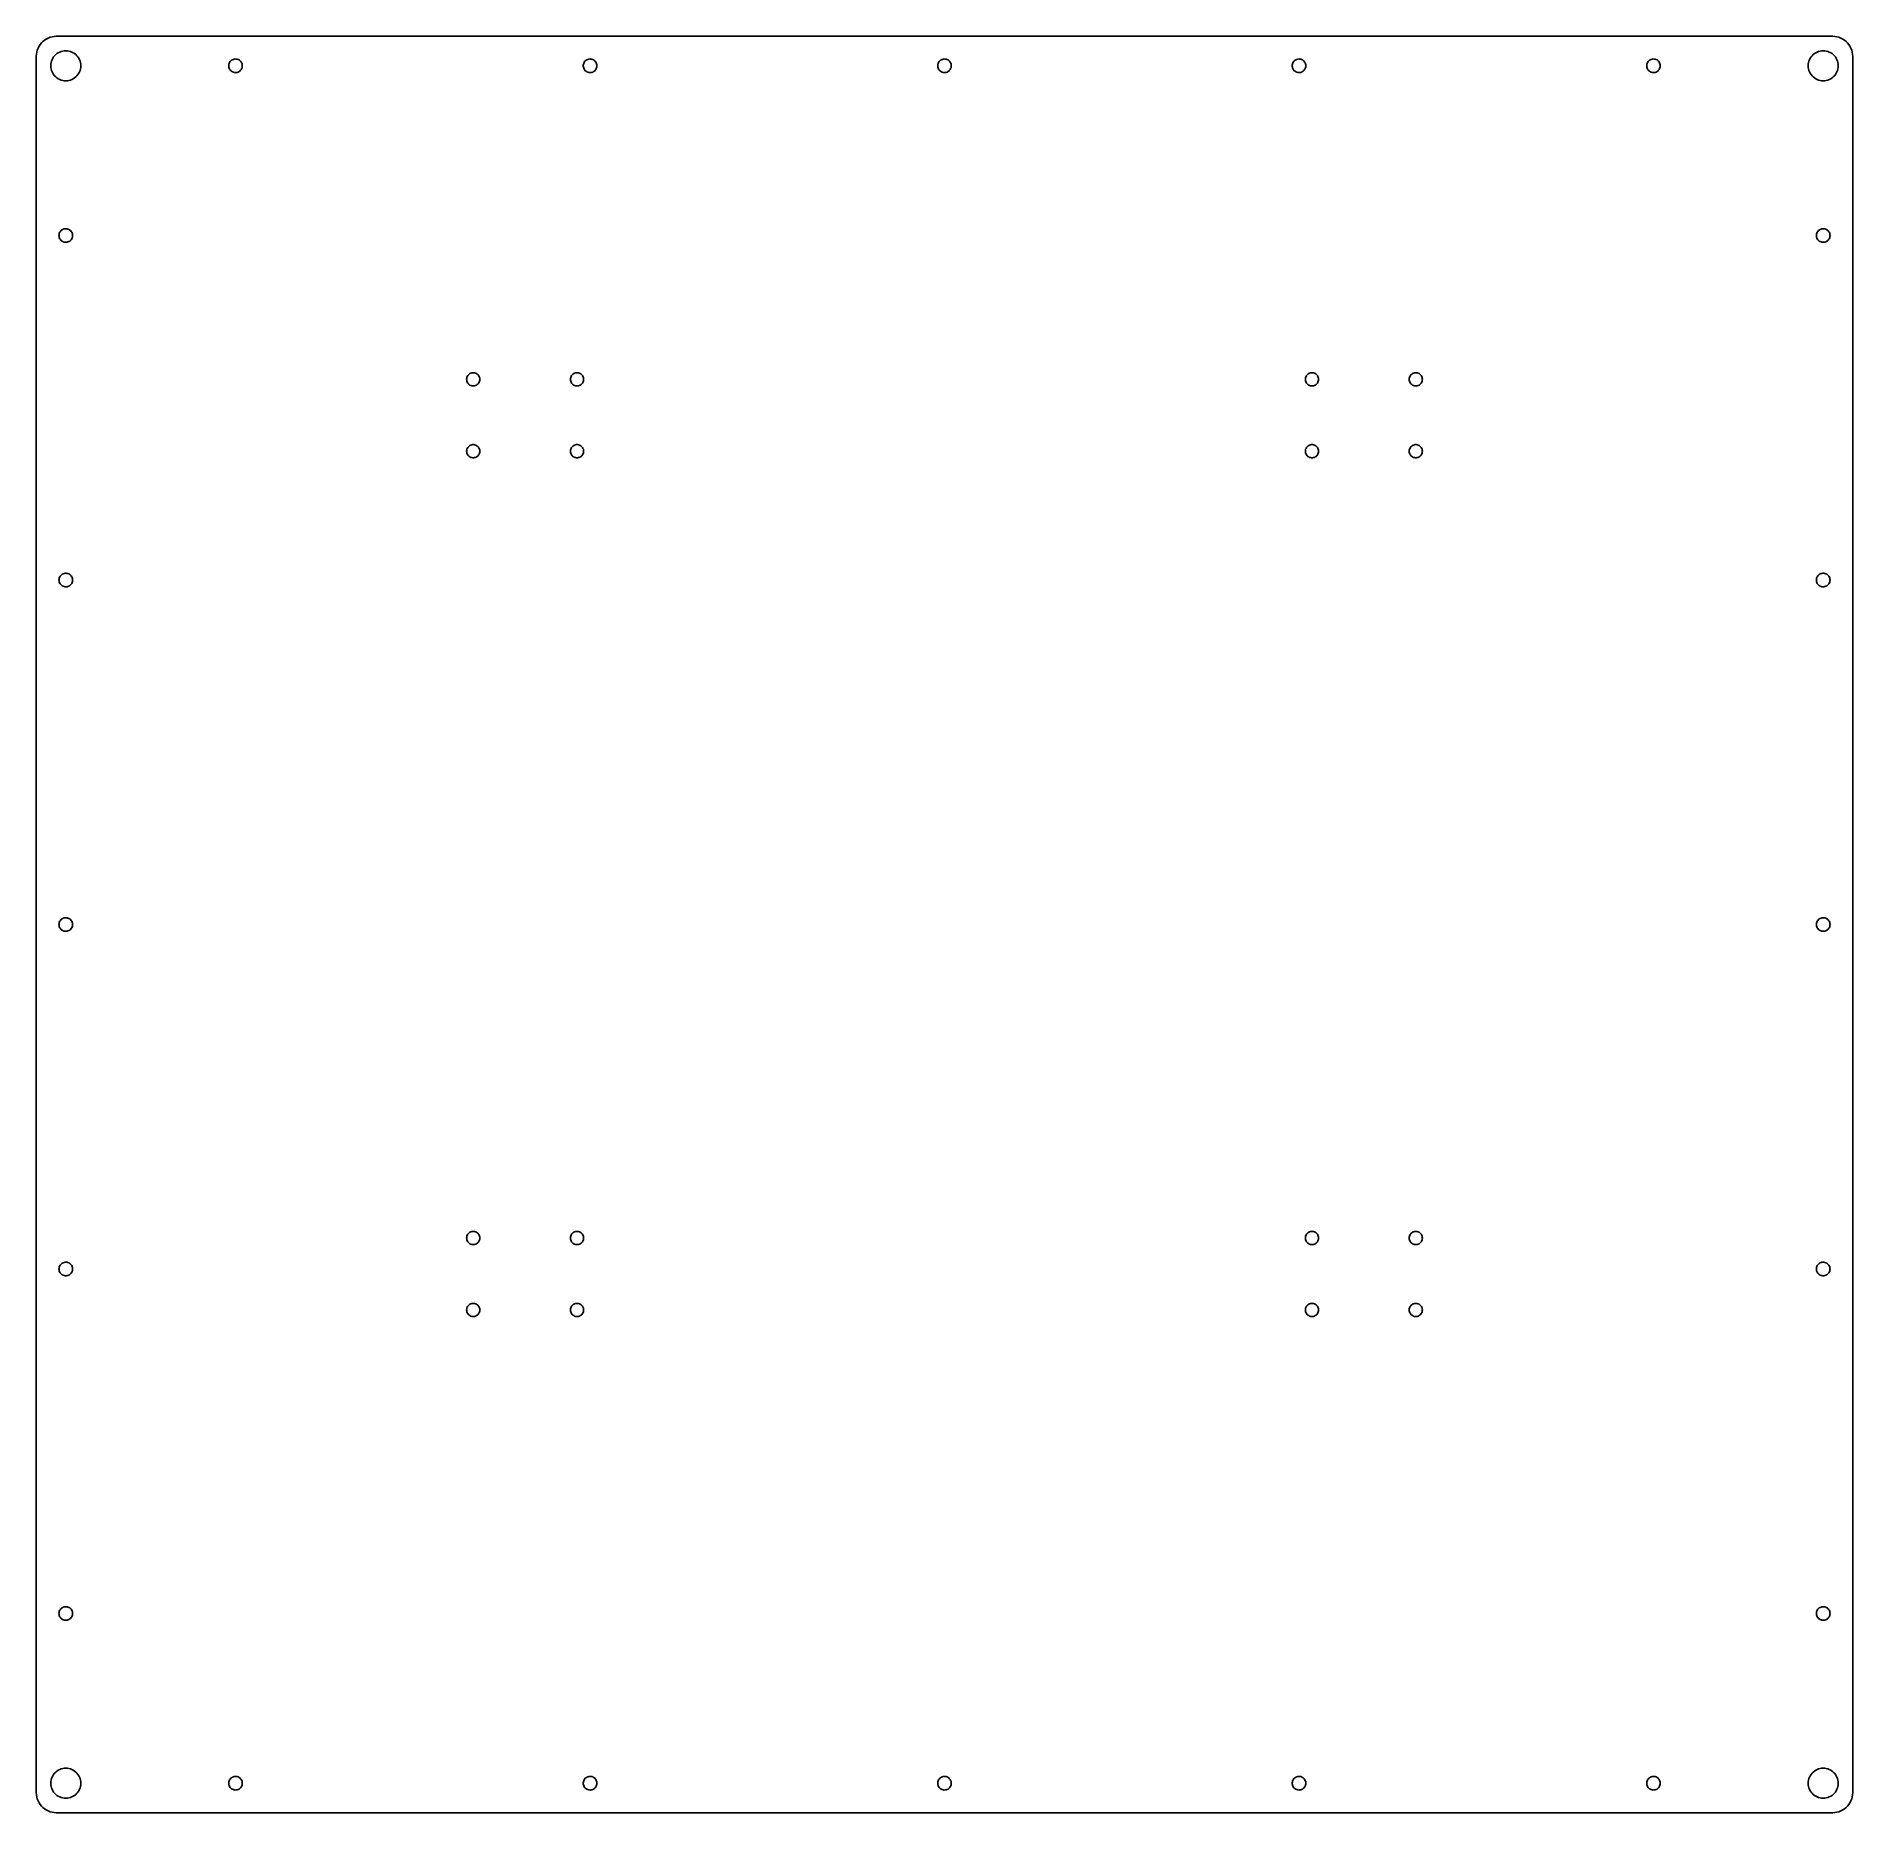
# Model space of a CAD drawing. Header units: metres. Extents: x -227 to 227, y -222 to 222.
import ezdxf

# ---------------------------------------------------------------- set-up
doc = ezdxf.new("R2010")
doc.units = ezdxf.units.M

msp = doc.modelspace()

# ---------------------------------------------------------------- linework, layer by layer
for p, q in [((-227.266, 218.415), (-227.348, 217.898)), ((-227.13, 218.92), (-227.266, 218.415)), ((-226.943, 219.409), (-227.13, 218.92)), ((-226.705, 219.875), (-226.943, 219.409)), ((-226.42, 220.314), (-226.705, 219.875)), ((-226.091, 220.721), (-226.42, 220.314)), ((-225.721, 221.091), (-226.091, 220.721)), ((-225.314, 221.42), (-225.721, 221.091)), ((-224.875, 221.705), (-225.314, 221.42)), ((-224.409, 221.943), (-224.875, 221.705)), ((-223.92, 222.13), (-224.409, 221.943)), ((-223.415, 222.266), (-223.92, 222.13)), ((-222.898, 222.348), (-223.415, 222.266)), ((-222.375, 222.375), (-222.898, 222.348)), ((222.375, 222.375), (-222.375, 222.375)), ((-221.875, 218.248), (-221.525, 218.426)), ((-221.525, 218.426), (-221.159, 218.566)), ((-221.159, 218.566), (-220.78, 218.668)), ((-220.78, 218.668), (-220.392, 218.729)), ((-220.392, 218.729), (-220, 218.75)), ((-220, 218.75), (-219.608, 218.729)), ((-219.608, 218.729), (-219.22, 218.668)), ((-219.22, 218.668), (-218.841, 218.566)), ((-218.841, 218.566), (-218.475, 218.426)), ((-218.475, 218.426), (-218.125, 218.248)), ((218.125, 218.248), (218.475, 218.426)), ((218.475, 218.426), (218.841, 218.566)), ((218.841, 218.566), (219.22, 218.668)), ((219.22, 218.668), (219.608, 218.729)), ((219.608, 218.729), (220, 218.75)), ((220, 218.75), (220.392, 218.729)), ((220.392, 218.729), (220.78, 218.668)), ((220.78, 218.668), (221.159, 218.566)), ((221.159, 218.566), (221.525, 218.426)), ((221.525, 218.426), (221.875, 218.248)), ((222.898, 222.348), (222.375, 222.375)), ((223.415, 222.266), (222.898, 222.348)), ((223.92, 222.13), (223.415, 222.266)), ((224.409, 221.943), (223.92, 222.13)), ((224.875, 221.705), (224.409, 221.943)), ((225.314, 221.42), (224.875, 221.705)), ((225.721, 221.091), (225.314, 221.42)), ((226.091, 220.721), (225.721, 221.091)), ((226.42, 220.314), (226.091, 220.721)), ((226.705, 219.875), (226.42, 220.314)), ((226.943, 219.409), (226.705, 219.875)), ((227.13, 218.92), (226.943, 219.409)), ((227.266, 218.415), (227.13, 218.92)), ((227.348, 217.898), (227.266, 218.415)), ((-227.348, 217.898), (-227.375, 217.375)), ((-227.375, 217.375), (-227.375, -217.375)), ((-223.75, 215), (-223.729, 215.392)), ((-223.729, 214.608), (-223.75, 215)), ((-223.729, 215.392), (-223.668, 215.78)), ((-223.668, 214.22), (-223.729, 214.608)), ((-223.668, 215.78), (-223.566, 216.159)), ((-223.566, 213.841), (-223.668, 214.22)), ((-223.566, 216.159), (-223.426, 216.525)), ((-223.426, 213.475), (-223.566, 213.841)), ((-223.426, 216.525), (-223.248, 216.875)), ((-223.248, 216.875), (-223.034, 217.204)), ((-223.034, 217.204), (-222.787, 217.509)), ((-222.787, 217.509), (-222.509, 217.787)), ((-222.509, 217.787), (-222.204, 218.034)), ((-222.204, 218.034), (-221.875, 218.248)), ((-218.125, 218.248), (-217.796, 218.034)), ((-217.796, 218.034), (-217.491, 217.787)), ((-217.491, 217.787), (-217.213, 217.509)), ((-217.213, 217.509), (-216.966, 217.204)), ((-216.966, 217.204), (-216.752, 216.875)), ((-216.752, 216.875), (-216.574, 216.525)), ((-216.574, 216.525), (-216.434, 216.159)), ((-216.434, 213.841), (-216.574, 213.475)), ((-216.434, 216.159), (-216.332, 215.78)), ((-216.332, 214.22), (-216.434, 213.841)), ((-216.332, 215.78), (-216.271, 215.392)), ((-216.271, 214.608), (-216.332, 214.22)), ((-216.271, 215.392), (-216.25, 215)), ((-216.25, 215), (-216.271, 214.608)), ((-179.195, 215.124), (-179.159, 215.37)), ((-179.195, 214.876), (-179.195, 215.124)), ((-179.159, 214.63), (-179.195, 214.876)), ((-179.159, 215.37), (-179.088, 215.607)), ((-179.088, 214.393), (-179.159, 214.63)), ((-179.088, 215.607), (-178.982, 215.832)), ((-178.982, 214.168), (-179.088, 214.393)), ((-178.982, 215.832), (-178.846, 216.039)), ((-178.846, 213.961), (-178.982, 214.168)), ((-178.846, 216.039), (-178.68, 216.224)), ((-178.68, 213.776), (-178.846, 213.961)), ((-178.68, 216.224), (-178.489, 216.383)), ((-178.489, 213.617), (-178.68, 213.776)), ((-178.489, 216.383), (-178.277, 216.512)), ((-178.277, 216.512), (-178.049, 216.609)), ((-178.049, 216.609), (-177.809, 216.672)), ((-177.809, 216.672), (-177.562, 216.699)), ((-177.562, 216.699), (-177.314, 216.69)), ((-177.314, 216.69), (-177.07, 216.645)), ((-177.07, 216.645), (-176.835, 216.565)), ((-176.835, 216.565), (-176.614, 216.451)), ((-176.614, 216.451), (-176.413, 216.307)), ((-176.413, 216.307), (-176.234, 216.134)), ((-176.234, 213.866), (-176.413, 213.693)), ((-176.234, 216.134), (-176.082, 215.938)), ((-176.082, 214.062), (-176.234, 213.866)), ((-176.082, 215.938), (-175.961, 215.722)), ((-175.961, 214.278), (-176.082, 214.062)), ((-175.961, 215.722), (-175.872, 215.49)), ((-175.872, 214.51), (-175.961, 214.278)), ((-175.872, 215.49), (-175.818, 215.248)), ((-175.818, 214.752), (-175.872, 214.51)), ((-175.818, 215.248), (-175.8, 215)), ((-175.8, 215), (-175.818, 214.752)), ((-90.4455, 215.124), (-90.4093, 215.37)), ((-90.4455, 214.876), (-90.4455, 215.124)), ((-90.4093, 214.63), (-90.4455, 214.876)), ((-90.4093, 215.37), (-90.3378, 215.607)), ((-90.3378, 214.393), (-90.4093, 214.63)), ((-90.3378, 215.607), (-90.2325, 215.832)), ((-90.2325, 214.168), (-90.3378, 214.393)), ((-90.2325, 215.832), (-90.0955, 216.039)), ((-90.0955, 213.961), (-90.2325, 214.168)), ((-90.0955, 216.039), (-89.9299, 216.224)), ((-89.9299, 213.776), (-90.0955, 213.961)), ((-89.9299, 216.224), (-89.7392, 216.383)), ((-89.7392, 213.617), (-89.9299, 213.776)), ((-89.7392, 216.383), (-89.5273, 216.512)), ((-89.5273, 216.512), (-89.2989, 216.609)), ((-89.2989, 216.609), (-89.0588, 216.672)), ((-89.0588, 216.672), (-88.8121, 216.699)), ((-88.8121, 216.699), (-88.5641, 216.69)), ((-88.5641, 216.69), (-88.32, 216.645)), ((-88.32, 216.645), (-88.0851, 216.565)), ((-88.0851, 216.565), (-87.8644, 216.451)), ((-87.8644, 216.451), (-87.6626, 216.307)), ((-87.6626, 216.307), (-87.4839, 216.134)), ((-87.4839, 213.866), (-87.6626, 213.693)), ((-87.4839, 216.134), (-87.3322, 215.938)), ((-87.3322, 214.062), (-87.4839, 213.866)), ((-87.3322, 215.938), (-87.2107, 215.722)), ((-87.2107, 214.278), (-87.3322, 214.062)), ((-87.2107, 215.722), (-87.1221, 215.49)), ((-87.1221, 214.51), (-87.2107, 214.278)), ((-87.1221, 215.49), (-87.0681, 215.248)), ((-87.0681, 214.752), (-87.1221, 214.51)), ((-87.0681, 215.248), (-87.05, 215)), ((-87.05, 215), (-87.0681, 214.752)), ((-1.69545, 215.124), (-1.65932, 215.37)), ((-1.69545, 214.876), (-1.69545, 215.124)), ((-1.65932, 214.63), (-1.69545, 214.876)), ((-1.65932, 215.37), (-1.58781, 215.607)), ((-1.58781, 214.393), (-1.65932, 214.63)), ((-1.58781, 215.607), (-1.48248, 215.832)), ((-1.48248, 214.168), (-1.58781, 214.393)), ((-1.48248, 215.832), (-1.34554, 216.039)), ((-1.34554, 213.961), (-1.48248, 214.168)), ((-1.34554, 216.039), (-1.17992, 216.224)), ((-1.17992, 213.776), (-1.34554, 213.961)), ((-1.17992, 216.224), (-0.98915, 216.383)), ((-0.98915, 213.617), (-1.17992, 213.776)), ((-0.98915, 216.383), (-0.7773, 216.512)), ((-0.7773, 216.512), (-0.54889, 216.609)), ((-0.54889, 216.609), (-0.30878, 216.672)), ((-0.30878, 216.672), (-0.06207, 216.699)), ((-0.06207, 216.699), (0.18593, 216.69)), ((0.18593, 216.69), (0.42998, 216.645)), ((0.42998, 216.645), (0.66487, 216.565)), ((0.66487, 216.565), (0.88559, 216.451)), ((0.88559, 216.451), (1.08743, 216.307)), ((1.08743, 216.307), (1.2661, 216.134)), ((1.2661, 213.866), (1.08743, 213.693)), ((1.2661, 216.134), (1.41779, 215.938)), ((1.41779, 214.062), (1.2661, 213.866)), ((1.41779, 215.938), (1.53926, 215.722)), ((1.53926, 214.278), (1.41779, 214.062)), ((1.53926, 215.722), (1.62791, 215.49)), ((1.62791, 214.51), (1.53926, 214.278)), ((1.62791, 215.49), (1.68187, 215.248)), ((1.68187, 214.752), (1.62791, 214.51)), ((1.68187, 215.248), (1.7, 215)), ((1.7, 215), (1.68187, 214.752)), ((87.0545, 215.124), (87.0907, 215.37)), ((87.0545, 214.876), (87.0545, 215.124)), ((87.0907, 214.63), (87.0545, 214.876)), ((87.0907, 215.37), (87.1622, 215.607)), ((87.1622, 214.393), (87.0907, 214.63)), ((87.1622, 215.607), (87.2675, 215.832)), ((87.2675, 214.168), (87.1622, 214.393)), ((87.2675, 215.832), (87.4044, 216.039)), ((87.4044, 213.961), (87.2675, 214.168)), ((87.4044, 216.039), (87.5701, 216.224)), ((87.5701, 213.776), (87.4044, 213.961)), ((87.5701, 216.224), (87.7608, 216.383)), ((87.7608, 213.617), (87.5701, 213.776)), ((87.7608, 216.383), (87.9727, 216.512)), ((87.9727, 216.512), (88.2011, 216.609)), ((88.2011, 216.609), (88.4412, 216.672)), ((88.4412, 216.672), (88.6879, 216.699)), ((88.6879, 216.699), (88.9359, 216.69)), ((88.9359, 216.69), (89.18, 216.645)), ((89.18, 216.645), (89.4149, 216.565)), ((89.4149, 216.565), (89.6356, 216.451)), ((89.6356, 216.451), (89.8374, 216.307)), ((89.8374, 216.307), (90.0161, 216.134)), ((90.0161, 213.866), (89.8374, 213.693)), ((90.0161, 216.134), (90.1678, 215.938)), ((90.1678, 214.062), (90.0161, 213.866)), ((90.1678, 215.938), (90.2893, 215.722)), ((90.2893, 214.278), (90.1678, 214.062)), ((90.2893, 215.722), (90.3779, 215.49)), ((90.3779, 214.51), (90.2893, 214.278)), ((90.3779, 215.49), (90.4319, 215.248)), ((90.4319, 214.752), (90.3779, 214.51)), ((90.4319, 215.248), (90.45, 215)), ((90.45, 215), (90.4319, 214.752)), ((175.805, 215.124), (175.841, 215.37)), ((175.805, 214.876), (175.805, 215.124)), ((175.841, 214.63), (175.805, 214.876)), ((175.841, 215.37), (175.912, 215.607)), ((175.912, 214.393), (175.841, 214.63)), ((175.912, 215.607), (176.018, 215.832)), ((176.018, 214.168), (175.912, 214.393)), ((176.018, 215.832), (176.154, 216.039)), ((176.154, 213.961), (176.018, 214.168)), ((176.154, 216.039), (176.32, 216.224)), ((176.32, 213.776), (176.154, 213.961)), ((176.32, 216.224), (176.511, 216.383)), ((176.511, 213.617), (176.32, 213.776)), ((176.511, 216.383), (176.723, 216.512)), ((176.723, 216.512), (176.951, 216.609)), ((176.951, 216.609), (177.191, 216.672)), ((177.191, 216.672), (177.438, 216.699)), ((177.438, 216.699), (177.686, 216.69)), ((177.686, 216.69), (177.93, 216.645)), ((177.93, 216.645), (178.165, 216.565)), ((178.165, 216.565), (178.386, 216.451)), ((178.386, 216.451), (178.587, 216.307)), ((178.587, 216.307), (178.766, 216.134)), ((178.766, 213.866), (178.587, 213.693)), ((178.766, 216.134), (178.918, 215.938)), ((178.918, 214.062), (178.766, 213.866)), ((178.918, 215.938), (179.039, 215.722)), ((179.039, 214.278), (178.918, 214.062)), ((179.039, 215.722), (179.128, 215.49)), ((179.128, 214.51), (179.039, 214.278)), ((179.128, 215.49), (179.182, 215.248)), ((179.182, 214.752), (179.128, 214.51)), ((179.182, 215.248), (179.2, 215)), ((179.2, 215), (179.182, 214.752)), ((216.25, 215), (216.271, 215.392)), ((216.271, 214.608), (216.25, 215)), ((216.271, 215.392), (216.332, 215.78)), ((216.332, 214.22), (216.271, 214.608)), ((216.332, 215.78), (216.434, 216.159)), ((216.434, 213.841), (216.332, 214.22)), ((216.434, 216.159), (216.574, 216.525)), ((216.574, 213.475), (216.434, 213.841)), ((216.574, 216.525), (216.752, 216.875)), ((216.752, 216.875), (216.966, 217.204)), ((216.966, 217.204), (217.213, 217.509)), ((217.213, 217.509), (217.491, 217.787)), ((217.491, 217.787), (217.796, 218.034)), ((217.796, 218.034), (218.125, 218.248)), ((221.875, 218.248), (222.204, 218.034)), ((222.204, 218.034), (222.509, 217.787)), ((222.509, 217.787), (222.787, 217.509)), ((222.787, 217.509), (223.034, 217.204)), ((223.034, 217.204), (223.248, 216.875)), ((223.248, 216.875), (223.426, 216.525)), ((223.426, 216.525), (223.566, 216.159)), ((223.566, 213.841), (223.426, 213.475)), ((223.566, 216.159), (223.668, 215.78)), ((223.668, 214.22), (223.566, 213.841)), ((223.668, 215.78), (223.729, 215.392)), ((223.729, 214.608), (223.668, 214.22)), ((223.729, 215.392), (223.75, 215)), ((223.75, 215), (223.729, 214.608)), ((227.375, 217.375), (227.348, 217.898)), ((227.375, -217.375), (227.375, 217.375)), ((-223.248, 213.125), (-223.426, 213.475)), ((-223.034, 212.796), (-223.248, 213.125)), ((-222.787, 212.491), (-223.034, 212.796)), ((-222.509, 212.213), (-222.787, 212.491)), ((-222.204, 211.966), (-222.509, 212.213)), ((-221.875, 211.752), (-222.204, 211.966)), ((-221.525, 211.574), (-221.875, 211.752)), ((-221.159, 211.434), (-221.525, 211.574)), ((-220.78, 211.332), (-221.159, 211.434)), ((-220.392, 211.271), (-220.78, 211.332)), ((-220, 211.25), (-220.392, 211.271)), ((-219.608, 211.271), (-220, 211.25)), ((-219.22, 211.332), (-219.608, 211.271)), ((-218.841, 211.434), (-219.22, 211.332)), ((-218.475, 211.574), (-218.841, 211.434)), ((-218.125, 211.752), (-218.475, 211.574)), ((-217.796, 211.966), (-218.125, 211.752)), ((-217.491, 212.213), (-217.796, 211.966)), ((-217.213, 212.491), (-217.491, 212.213)), ((-216.966, 212.796), (-217.213, 212.491)), ((-216.752, 213.125), (-216.966, 212.796)), ((-216.574, 213.475), (-216.752, 213.125)), ((-178.277, 213.488), (-178.489, 213.617)), ((-178.049, 213.391), (-178.277, 213.488)), ((-177.809, 213.328), (-178.049, 213.391)), ((-177.562, 213.301), (-177.809, 213.328)), ((-177.314, 213.31), (-177.562, 213.301)), ((-177.07, 213.355), (-177.314, 213.31)), ((-176.835, 213.435), (-177.07, 213.355)), ((-176.614, 213.549), (-176.835, 213.435)), ((-176.413, 213.693), (-176.614, 213.549)), ((-89.5273, 213.488), (-89.7392, 213.617)), ((-89.2989, 213.391), (-89.5273, 213.488)), ((-89.0588, 213.328), (-89.2989, 213.391)), ((-88.8121, 213.301), (-89.0588, 213.328)), ((-88.5641, 213.31), (-88.8121, 213.301)), ((-88.32, 213.355), (-88.5641, 213.31)), ((-88.0851, 213.435), (-88.32, 213.355)), ((-87.8644, 213.549), (-88.0851, 213.435)), ((-87.6626, 213.693), (-87.8644, 213.549)), ((-0.7773, 213.488), (-0.98915, 213.617)), ((-0.54889, 213.391), (-0.7773, 213.488)), ((-0.30878, 213.328), (-0.54889, 213.391)), ((-0.06207, 213.301), (-0.30878, 213.328)), ((0.18593, 213.31), (-0.06207, 213.301)), ((0.42998, 213.355), (0.18593, 213.31)), ((0.66487, 213.435), (0.42998, 213.355)), ((0.88559, 213.549), (0.66487, 213.435)), ((1.08743, 213.693), (0.88559, 213.549)), ((87.9727, 213.488), (87.7608, 213.617)), ((88.2011, 213.391), (87.9727, 213.488)), ((88.4412, 213.328), (88.2011, 213.391)), ((88.6879, 213.301), (88.4412, 213.328)), ((88.9359, 213.31), (88.6879, 213.301)), ((89.18, 213.355), (88.9359, 213.31)), ((89.4149, 213.435), (89.18, 213.355)), ((89.6356, 213.549), (89.4149, 213.435)), ((89.8374, 213.693), (89.6356, 213.549)), ((176.723, 213.488), (176.511, 213.617)), ((176.951, 213.391), (176.723, 213.488)), ((177.191, 213.328), (176.951, 213.391)), ((177.438, 213.301), (177.191, 213.328)), ((177.686, 213.31), (177.438, 213.301)), ((177.93, 213.355), (177.686, 213.31)), ((178.165, 213.435), (177.93, 213.355)), ((178.386, 213.549), (178.165, 213.435)), ((178.587, 213.693), (178.386, 213.549)), ((216.752, 213.125), (216.574, 213.475)), ((216.966, 212.796), (216.752, 213.125)), ((217.213, 212.491), (216.966, 212.796)), ((217.491, 212.213), (217.213, 212.491)), ((217.796, 211.966), (217.491, 212.213)), ((218.125, 211.752), (217.796, 211.966)), ((218.475, 211.574), (218.125, 211.752)), ((218.841, 211.434), (218.475, 211.574)), ((219.22, 211.332), (218.841, 211.434)), ((219.608, 211.271), (219.22, 211.332)), ((220, 211.25), (219.608, 211.271)), ((220.392, 211.271), (220, 211.25)), ((220.78, 211.332), (220.392, 211.271)), ((221.159, 211.434), (220.78, 211.332)), ((221.525, 211.574), (221.159, 211.434)), ((221.875, 211.752), (221.525, 211.574)), ((222.204, 211.966), (221.875, 211.752)), ((222.509, 212.213), (222.204, 211.966)), ((222.787, 212.491), (222.509, 212.213)), ((223.034, 212.796), (222.787, 212.491)), ((223.248, 213.125), (223.034, 212.796)), ((223.426, 213.475), (223.248, 213.125)), ((-221.682, 172.748), (-221.628, 172.99)), ((-221.628, 172.99), (-221.539, 173.222)), ((-221.539, 173.222), (-221.418, 173.438)), ((-221.418, 173.438), (-221.266, 173.634)), ((-221.266, 173.634), (-221.087, 173.807)), ((-221.087, 173.807), (-220.886, 173.951)), ((-220.886, 173.951), (-220.665, 174.065)), ((-220.665, 174.065), (-220.43, 174.145)), ((-220.43, 174.145), (-220.186, 174.19)), ((-220.186, 174.19), (-219.938, 174.199)), ((-219.938, 174.199), (-219.691, 174.172)), ((-219.691, 174.172), (-219.451, 174.109)), ((-219.451, 174.109), (-219.223, 174.012)), ((-219.223, 174.012), (-219.011, 173.883)), ((-219.011, 173.883), (-218.82, 173.724)), ((-218.82, 173.724), (-218.654, 173.539)), ((-218.654, 173.539), (-218.518, 173.332)), ((-218.518, 173.332), (-218.412, 173.107)), ((-218.412, 173.107), (-218.341, 172.87)), ((-218.341, 172.87), (-218.305, 172.624)), ((218.305, 172.624), (218.341, 172.87)), ((218.341, 172.87), (218.412, 173.107)), ((218.412, 173.107), (218.518, 173.332)), ((218.518, 173.332), (218.654, 173.539)), ((218.654, 173.539), (218.82, 173.724)), ((218.82, 173.724), (219.011, 173.883)), ((219.011, 173.883), (219.223, 174.012)), ((219.223, 174.012), (219.451, 174.109)), ((219.451, 174.109), (219.691, 174.172)), ((219.691, 174.172), (219.938, 174.199)), ((219.938, 174.199), (220.186, 174.19)), ((220.186, 174.19), (220.43, 174.145)), ((220.43, 174.145), (220.665, 174.065)), ((220.665, 174.065), (220.886, 173.951)), ((220.886, 173.951), (221.087, 173.807)), ((221.087, 173.807), (221.266, 173.634)), ((221.266, 173.634), (221.418, 173.438)), ((221.418, 173.438), (221.539, 173.222)), ((221.539, 173.222), (221.628, 172.99)), ((221.628, 172.99), (221.682, 172.748)), ((-221.7, 172.5), (-221.682, 172.748)), ((-221.682, 172.252), (-221.7, 172.5)), ((-221.628, 172.01), (-221.682, 172.252)), ((-221.539, 171.778), (-221.628, 172.01)), ((-221.418, 171.562), (-221.539, 171.778)), ((-221.266, 171.366), (-221.418, 171.562)), ((-221.087, 171.193), (-221.266, 171.366)), ((-220.886, 171.049), (-221.087, 171.193)), ((-220.665, 170.935), (-220.886, 171.049)), ((-220.43, 170.855), (-220.665, 170.935)), ((-220.186, 170.81), (-220.43, 170.855)), ((-219.938, 170.801), (-220.186, 170.81)), ((-219.691, 170.828), (-219.938, 170.801)), ((-219.451, 170.891), (-219.691, 170.828)), ((-219.223, 170.988), (-219.451, 170.891)), ((-219.011, 171.117), (-219.223, 170.988)), ((-218.82, 171.276), (-219.011, 171.117)), ((-218.654, 171.461), (-218.82, 171.276)), ((-218.518, 171.668), (-218.654, 171.461)), ((-218.412, 171.893), (-218.518, 171.668)), ((-218.341, 172.13), (-218.412, 171.893)), ((-218.305, 172.376), (-218.341, 172.13)), ((-218.305, 172.624), (-218.305, 172.376)), ((218.305, 172.376), (218.305, 172.624)), ((218.341, 172.13), (218.305, 172.376)), ((218.412, 171.893), (218.341, 172.13)), ((218.518, 171.668), (218.412, 171.893)), ((218.654, 171.461), (218.518, 171.668)), ((218.82, 171.276), (218.654, 171.461)), ((219.011, 171.117), (218.82, 171.276)), ((219.223, 170.988), (219.011, 171.117)), ((219.451, 170.891), (219.223, 170.988)), ((219.691, 170.828), (219.451, 170.891)), ((219.938, 170.801), (219.691, 170.828)), ((220.186, 170.81), (219.938, 170.801)), ((220.43, 170.855), (220.186, 170.81)), ((220.665, 170.935), (220.43, 170.855)), ((220.886, 171.049), (220.665, 170.935)), ((221.087, 171.193), (220.886, 171.049)), ((221.266, 171.366), (221.087, 171.193)), ((221.418, 171.562), (221.266, 171.366)), ((221.539, 171.778), (221.418, 171.562)), ((221.628, 172.01), (221.539, 171.778)), ((221.682, 172.252), (221.628, 172.01)), ((221.682, 172.748), (221.7, 172.5)), ((221.7, 172.5), (221.682, 172.252)), ((-119.65, 136.5), (-119.632, 136.746)), ((-119.632, 136.254), (-119.65, 136.5)), ((-119.632, 136.746), (-119.577, 136.986)), ((-119.577, 136.986), (-119.487, 137.216)), ((-119.487, 137.216), (-119.363, 137.429)), ((-119.363, 137.429), (-119.21, 137.622)), ((-119.21, 137.622), (-119.029, 137.79)), ((-119.029, 137.79), (-118.825, 137.929)), ((-118.825, 137.929), (-118.603, 138.036)), ((-118.603, 138.036), (-118.367, 138.109)), ((-118.367, 138.109), (-118.123, 138.145)), ((-118.123, 138.145), (-117.877, 138.145)), ((-117.877, 138.145), (-117.633, 138.109)), ((-117.633, 138.109), (-117.397, 138.036)), ((-117.397, 138.036), (-117.175, 137.929)), ((-117.175, 137.929), (-116.971, 137.79)), ((-116.971, 137.79), (-116.79, 137.622)), ((-116.79, 137.622), (-116.637, 137.429)), ((-116.637, 137.429), (-116.513, 137.216)), ((-116.513, 137.216), (-116.423, 136.986)), ((-116.423, 136.986), (-116.368, 136.746)), ((-116.368, 136.746), (-116.35, 136.5)), ((-116.35, 136.5), (-116.368, 136.254)), ((-93.65, 136.5), (-93.6316, 136.746)), ((-93.6316, 136.254), (-93.65, 136.5)), ((-93.6316, 136.746), (-93.5767, 136.986)), ((-93.5767, 136.986), (-93.4866, 137.216)), ((-93.4866, 137.216), (-93.3633, 137.429)), ((-93.3633, 137.429), (-93.2095, 137.622)), ((-93.2095, 137.622), (-93.0288, 137.79)), ((-93.0288, 137.79), (-92.825, 137.929)), ((-92.825, 137.929), (-92.6028, 138.036)), ((-92.6028, 138.036), (-92.3672, 138.109)), ((-92.3672, 138.109), (-92.1233, 138.145)), ((-92.1233, 138.145), (-91.8767, 138.145)), ((-91.8767, 138.145), (-91.6328, 138.109)), ((-91.6328, 138.109), (-91.3972, 138.036)), ((-91.3972, 138.036), (-91.175, 137.929)), ((-91.175, 137.929), (-90.9712, 137.79)), ((-90.9712, 137.79), (-90.7905, 137.622)), ((-90.7905, 137.622), (-90.6367, 137.429)), ((-90.6367, 137.429), (-90.5134, 137.216)), ((-90.5134, 137.216), (-90.4233, 136.986)), ((-90.4233, 136.986), (-90.3684, 136.746)), ((-90.3684, 136.746), (-90.35, 136.5)), ((-90.35, 136.5), (-90.3684, 136.254)), ((90.35, 136.5), (90.3684, 136.746)), ((90.3684, 136.254), (90.35, 136.5)), ((90.3684, 136.746), (90.4233, 136.986)), ((90.4233, 136.986), (90.5134, 137.216)), ((90.5134, 137.216), (90.6367, 137.429)), ((90.6367, 137.429), (90.7905, 137.622)), ((90.7905, 137.622), (90.9712, 137.79)), ((90.9712, 137.79), (91.175, 137.929)), ((91.175, 137.929), (91.3972, 138.036)), ((91.3972, 138.036), (91.6328, 138.109)), ((91.6328, 138.109), (91.8767, 138.145)), ((91.8767, 138.145), (92.1233, 138.145)), ((92.1233, 138.145), (92.3672, 138.109)), ((92.3672, 138.109), (92.6028, 138.036)), ((92.6028, 138.036), (92.825, 137.929)), ((92.825, 137.929), (93.0288, 137.79)), ((93.0288, 137.79), (93.2095, 137.622)), ((93.2095, 137.622), (93.3633, 137.429)), ((93.3633, 137.429), (93.4866, 137.216)), ((93.4866, 137.216), (93.5767, 136.986)), ((93.5767, 136.986), (93.6316, 136.746)), ((93.6316, 136.746), (93.65, 136.5)), ((93.65, 136.5), (93.6316, 136.254)), ((116.35, 136.5), (116.368, 136.746)), ((116.368, 136.254), (116.35, 136.5)), ((116.368, 136.746), (116.423, 136.986)), ((116.423, 136.986), (116.513, 137.216)), ((116.513, 137.216), (116.637, 137.429)), ((116.637, 137.429), (116.79, 137.622)), ((116.79, 137.622), (116.971, 137.79)), ((116.971, 137.79), (117.175, 137.929)), ((117.175, 137.929), (117.397, 138.036)), ((117.397, 138.036), (117.633, 138.109)), ((117.633, 138.109), (117.877, 138.145)), ((117.877, 138.145), (118.123, 138.145)), ((118.123, 138.145), (118.367, 138.109)), ((118.367, 138.109), (118.603, 138.036)), ((118.603, 138.036), (118.825, 137.929)), ((118.825, 137.929), (119.029, 137.79)), ((119.029, 137.79), (119.21, 137.622)), ((119.21, 137.622), (119.363, 137.429)), ((119.363, 137.429), (119.487, 137.216)), ((119.487, 137.216), (119.577, 136.986)), ((119.577, 136.986), (119.632, 136.746)), ((119.632, 136.746), (119.65, 136.5)), ((119.65, 136.5), (119.632, 136.254)), ((-119.577, 136.014), (-119.632, 136.254)), ((-119.487, 135.784), (-119.577, 136.014)), ((-119.363, 135.571), (-119.487, 135.784)), ((-119.21, 135.378), (-119.363, 135.571)), ((-119.029, 135.21), (-119.21, 135.378)), ((-118.825, 135.071), (-119.029, 135.21)), ((-118.603, 134.964), (-118.825, 135.071)), ((-118.367, 134.891), (-118.603, 134.964)), ((-118.123, 134.855), (-118.367, 134.891)), ((-117.877, 134.855), (-118.123, 134.855)), ((-117.633, 134.891), (-117.877, 134.855)), ((-117.397, 134.964), (-117.633, 134.891)), ((-117.175, 135.071), (-117.397, 134.964)), ((-116.971, 135.21), (-117.175, 135.071)), ((-116.79, 135.378), (-116.971, 135.21)), ((-116.637, 135.571), (-116.79, 135.378)), ((-116.513, 135.784), (-116.637, 135.571)), ((-116.423, 136.014), (-116.513, 135.784)), ((-116.368, 136.254), (-116.423, 136.014)), ((-93.5767, 136.014), (-93.6316, 136.254)), ((-93.4866, 135.784), (-93.5767, 136.014)), ((-93.3633, 135.571), (-93.4866, 135.784)), ((-93.2095, 135.378), (-93.3633, 135.571)), ((-93.0288, 135.21), (-93.2095, 135.378)), ((-92.825, 135.071), (-93.0288, 135.21)), ((-92.6028, 134.964), (-92.825, 135.071)), ((-92.3672, 134.891), (-92.6028, 134.964)), ((-92.1233, 134.855), (-92.3672, 134.891)), ((-91.8767, 134.855), (-92.1233, 134.855)), ((-91.6328, 134.891), (-91.8767, 134.855)), ((-91.3972, 134.964), (-91.6328, 134.891)), ((-91.175, 135.071), (-91.3972, 134.964)), ((-90.9712, 135.21), (-91.175, 135.071)), ((-90.7905, 135.378), (-90.9712, 135.21)), ((-90.6367, 135.571), (-90.7905, 135.378)), ((-90.5134, 135.784), (-90.6367, 135.571)), ((-90.4233, 136.014), (-90.5134, 135.784)), ((-90.3684, 136.254), (-90.4233, 136.014)), ((90.4233, 136.014), (90.3684, 136.254)), ((90.5134, 135.784), (90.4233, 136.014)), ((90.6367, 135.571), (90.5134, 135.784)), ((90.7905, 135.378), (90.6367, 135.571)), ((90.9712, 135.21), (90.7905, 135.378)), ((91.175, 135.071), (90.9712, 135.21)), ((91.3972, 134.964), (91.175, 135.071)), ((91.6328, 134.891), (91.3972, 134.964)), ((91.8767, 134.855), (91.6328, 134.891)), ((92.1233, 134.855), (91.8767, 134.855)), ((92.3672, 134.891), (92.1233, 134.855)), ((92.6028, 134.964), (92.3672, 134.891)), ((92.825, 135.071), (92.6028, 134.964)), ((93.0288, 135.21), (92.825, 135.071)), ((93.2095, 135.378), (93.0288, 135.21)), ((93.3633, 135.571), (93.2095, 135.378)), ((93.4866, 135.784), (93.3633, 135.571)), ((93.5767, 136.014), (93.4866, 135.784)), ((93.6316, 136.254), (93.5767, 136.014)), ((116.423, 136.014), (116.368, 136.254)), ((116.513, 135.784), (116.423, 136.014)), ((116.637, 135.571), (116.513, 135.784)), ((116.79, 135.378), (116.637, 135.571)), ((116.971, 135.21), (116.79, 135.378)), ((117.175, 135.071), (116.971, 135.21)), ((117.397, 134.964), (117.175, 135.071)), ((117.633, 134.891), (117.397, 134.964)), ((117.877, 134.855), (117.633, 134.891)), ((118.123, 134.855), (117.877, 134.855)), ((118.367, 134.891), (118.123, 134.855)), ((118.603, 134.964), (118.367, 134.891)), ((118.825, 135.071), (118.603, 134.964)), ((119.029, 135.21), (118.825, 135.071)), ((119.21, 135.378), (119.029, 135.21)), ((119.363, 135.571), (119.21, 135.378)), ((119.487, 135.784), (119.363, 135.571)), ((119.577, 136.014), (119.487, 135.784)), ((119.632, 136.254), (119.577, 136.014)), ((-119.65, 118.5), (-119.632, 118.746)), ((-119.632, 118.254), (-119.65, 118.5)), ((-119.632, 118.746), (-119.577, 118.986)), ((-119.577, 118.014), (-119.632, 118.254)), ((-119.577, 118.986), (-119.487, 119.216)), ((-119.487, 119.216), (-119.363, 119.429)), ((-119.363, 119.429), (-119.21, 119.622)), ((-119.21, 119.622), (-119.029, 119.79)), ((-119.029, 119.79), (-118.825, 119.929)), ((-118.825, 119.929), (-118.603, 120.036)), ((-118.603, 120.036), (-118.367, 120.109)), ((-118.367, 120.109), (-118.123, 120.145)), ((-118.123, 120.145), (-117.877, 120.145)), ((-117.877, 120.145), (-117.633, 120.109)), ((-117.633, 120.109), (-117.397, 120.036)), ((-117.397, 120.036), (-117.175, 119.929)), ((-117.175, 119.929), (-116.971, 119.79)), ((-116.971, 119.79), (-116.79, 119.622)), ((-116.79, 119.622), (-116.637, 119.429)), ((-116.637, 119.429), (-116.513, 119.216)), ((-116.513, 119.216), (-116.423, 118.986)), ((-116.423, 118.986), (-116.368, 118.746)), ((-116.368, 118.254), (-116.423, 118.014)), ((-116.368, 118.746), (-116.35, 118.5)), ((-116.35, 118.5), (-116.368, 118.254)), ((-93.65, 118.5), (-93.6316, 118.746)), ((-93.6316, 118.254), (-93.65, 118.5)), ((-93.6316, 118.746), (-93.5767, 118.986)), ((-93.5767, 118.014), (-93.6316, 118.254)), ((-93.5767, 118.986), (-93.4866, 119.216)), ((-93.4866, 119.216), (-93.3633, 119.429)), ((-93.3633, 119.429), (-93.2095, 119.622)), ((-93.2095, 119.622), (-93.0288, 119.79)), ((-93.0288, 119.79), (-92.825, 119.929)), ((-92.825, 119.929), (-92.6028, 120.036)), ((-92.6028, 120.036), (-92.3672, 120.109)), ((-92.3672, 120.109), (-92.1233, 120.145)), ((-92.1233, 120.145), (-91.8767, 120.145)), ((-91.8767, 120.145), (-91.6328, 120.109)), ((-91.6328, 120.109), (-91.3972, 120.036)), ((-91.3972, 120.036), (-91.175, 119.929)), ((-91.175, 119.929), (-90.9712, 119.79)), ((-90.9712, 119.79), (-90.7905, 119.622)), ((-90.7905, 119.622), (-90.6367, 119.429)), ((-90.6367, 119.429), (-90.5134, 119.216)), ((-90.5134, 119.216), (-90.4233, 118.986)), ((-90.4233, 118.986), (-90.3684, 118.746)), ((-90.3684, 118.254), (-90.4233, 118.014)), ((-90.3684, 118.746), (-90.35, 118.5)), ((-90.35, 118.5), (-90.3684, 118.254)), ((90.35, 118.5), (90.3684, 118.746)), ((90.3684, 118.254), (90.35, 118.5)), ((90.3684, 118.746), (90.4233, 118.986)), ((90.4233, 118.014), (90.3684, 118.254)), ((90.4233, 118.986), (90.5134, 119.216)), ((90.5134, 119.216), (90.6367, 119.429)), ((90.6367, 119.429), (90.7905, 119.622)), ((90.7905, 119.622), (90.9712, 119.79)), ((90.9712, 119.79), (91.175, 119.929)), ((91.175, 119.929), (91.3972, 120.036)), ((91.3972, 120.036), (91.6328, 120.109)), ((91.6328, 120.109), (91.8767, 120.145)), ((91.8767, 120.145), (92.1233, 120.145)), ((92.1233, 120.145), (92.3672, 120.109)), ((92.3672, 120.109), (92.6028, 120.036)), ((92.6028, 120.036), (92.825, 119.929)), ((92.825, 119.929), (93.0288, 119.79)), ((93.0288, 119.79), (93.2095, 119.622)), ((93.2095, 119.622), (93.3633, 119.429)), ((93.3633, 119.429), (93.4866, 119.216)), ((93.4866, 119.216), (93.5767, 118.986)), ((93.5767, 118.986), (93.6316, 118.746)), ((93.6316, 118.254), (93.5767, 118.014)), ((93.6316, 118.746), (93.65, 118.5)), ((93.65, 118.5), (93.6316, 118.254)), ((116.35, 118.5), (116.368, 118.746)), ((116.368, 118.254), (116.35, 118.5)), ((116.368, 118.746), (116.423, 118.986)), ((116.423, 118.014), (116.368, 118.254)), ((116.423, 118.986), (116.513, 119.216)), ((116.513, 119.216), (116.637, 119.429)), ((116.637, 119.429), (116.79, 119.622)), ((116.79, 119.622), (116.971, 119.79)), ((116.971, 119.79), (117.175, 119.929)), ((117.175, 119.929), (117.397, 120.036)), ((117.397, 120.036), (117.633, 120.109)), ((117.633, 120.109), (117.877, 120.145)), ((117.877, 120.145), (118.123, 120.145)), ((118.123, 120.145), (118.367, 120.109)), ((118.367, 120.109), (118.603, 120.036)), ((118.603, 120.036), (118.825, 119.929)), ((118.825, 119.929), (119.029, 119.79)), ((119.029, 119.79), (119.21, 119.622)), ((119.21, 119.622), (119.363, 119.429)), ((119.363, 119.429), (119.487, 119.216)), ((119.487, 119.216), (119.577, 118.986)), ((119.577, 118.986), (119.632, 118.746)), ((119.632, 118.254), (119.577, 118.014)), ((119.632, 118.746), (119.65, 118.5)), ((119.65, 118.5), (119.632, 118.254)), ((-119.487, 117.784), (-119.577, 118.014)), ((-119.363, 117.571), (-119.487, 117.784)), ((-119.21, 117.378), (-119.363, 117.571)), ((-119.029, 117.21), (-119.21, 117.378)), ((-118.825, 117.071), (-119.029, 117.21)), ((-118.603, 116.964), (-118.825, 117.071)), ((-118.367, 116.891), (-118.603, 116.964)), ((-118.123, 116.855), (-118.367, 116.891)), ((-117.877, 116.855), (-118.123, 116.855)), ((-117.633, 116.891), (-117.877, 116.855)), ((-117.397, 116.964), (-117.633, 116.891)), ((-117.175, 117.071), (-117.397, 116.964)), ((-116.971, 117.21), (-117.175, 117.071)), ((-116.79, 117.378), (-116.971, 117.21)), ((-116.637, 117.571), (-116.79, 117.378)), ((-116.513, 117.784), (-116.637, 117.571)), ((-116.423, 118.014), (-116.513, 117.784)), ((-93.4866, 117.784), (-93.5767, 118.014)), ((-93.3633, 117.571), (-93.4866, 117.784)), ((-93.2095, 117.378), (-93.3633, 117.571)), ((-93.0288, 117.21), (-93.2095, 117.378)), ((-92.825, 117.071), (-93.0288, 117.21)), ((-92.6028, 116.964), (-92.825, 117.071)), ((-92.3672, 116.891), (-92.6028, 116.964)), ((-92.1233, 116.855), (-92.3672, 116.891)), ((-91.8767, 116.855), (-92.1233, 116.855)), ((-91.6328, 116.891), (-91.8767, 116.855)), ((-91.3972, 116.964), (-91.6328, 116.891)), ((-91.175, 117.071), (-91.3972, 116.964)), ((-90.9712, 117.21), (-91.175, 117.071)), ((-90.7905, 117.378), (-90.9712, 117.21)), ((-90.6367, 117.571), (-90.7905, 117.378)), ((-90.5134, 117.784), (-90.6367, 117.571)), ((-90.4233, 118.014), (-90.5134, 117.784)), ((90.5134, 117.784), (90.4233, 118.014)), ((90.6367, 117.571), (90.5134, 117.784)), ((90.7905, 117.378), (90.6367, 117.571)), ((90.9712, 117.21), (90.7905, 117.378)), ((91.175, 117.071), (90.9712, 117.21)), ((91.3972, 116.964), (91.175, 117.071)), ((91.6328, 116.891), (91.3972, 116.964)), ((91.8767, 116.855), (91.6328, 116.891)), ((92.1233, 116.855), (91.8767, 116.855)), ((92.3672, 116.891), (92.1233, 116.855)), ((92.6028, 116.964), (92.3672, 116.891)), ((92.825, 117.071), (92.6028, 116.964)), ((93.0288, 117.21), (92.825, 117.071)), ((93.2095, 117.378), (93.0288, 117.21)), ((93.3633, 117.571), (93.2095, 117.378)), ((93.4866, 117.784), (93.3633, 117.571)), ((93.5767, 118.014), (93.4866, 117.784)), ((116.513, 117.784), (116.423, 118.014)), ((116.637, 117.571), (116.513, 117.784)), ((116.79, 117.378), (116.637, 117.571)), ((116.971, 117.21), (116.79, 117.378)), ((117.175, 117.071), (116.971, 117.21)), ((117.397, 116.964), (117.175, 117.071)), ((117.633, 116.891), (117.397, 116.964)), ((117.877, 116.855), (117.633, 116.891)), ((118.123, 116.855), (117.877, 116.855)), ((118.367, 116.891), (118.123, 116.855)), ((118.603, 116.964), (118.367, 116.891)), ((118.825, 117.071), (118.603, 116.964)), ((119.029, 117.21), (118.825, 117.071)), ((119.21, 117.378), (119.029, 117.21)), ((119.363, 117.571), (119.21, 117.378)), ((119.487, 117.784), (119.363, 117.571)), ((119.577, 118.014), (119.487, 117.784)), ((-221.7, 86.25), (-221.682, 86.4975)), ((-221.682, 86.4975), (-221.628, 86.7398)), ((-221.628, 86.7398), (-221.539, 86.9716)), ((-221.539, 86.9716), (-221.418, 87.188)), ((-221.418, 87.188), (-221.266, 87.3844)), ((-221.266, 87.3844), (-221.087, 87.5567)), ((-221.087, 87.5567), (-220.886, 87.7011)), ((-220.886, 87.7011), (-220.665, 87.8146)), ((-220.665, 87.8146), (-220.43, 87.8947)), ((-220.43, 87.8947), (-220.186, 87.9398)), ((-220.186, 87.9398), (-219.938, 87.9489)), ((-219.938, 87.9489), (-219.691, 87.9217)), ((-219.691, 87.9217), (-219.451, 87.8589)), ((-219.451, 87.8589), (-219.223, 87.7619)), ((-219.223, 87.7619), (-219.011, 87.6326)), ((-219.011, 87.6326), (-218.82, 87.4738)), ((-218.82, 87.4738), (-218.654, 87.289)), ((-218.654, 87.289), (-218.518, 87.082)), ((-218.518, 87.082), (-218.412, 86.8573)), ((-218.412, 86.8573), (-218.341, 86.6196)), ((-218.341, 86.6196), (-218.305, 86.3741)), ((218.305, 86.3741), (218.341, 86.6196)), ((218.341, 86.6196), (218.412, 86.8573)), ((218.412, 86.8573), (218.518, 87.082)), ((218.518, 87.082), (218.654, 87.289)), ((218.654, 87.289), (218.82, 87.4738)), ((218.82, 87.4738), (219.011, 87.6326)), ((219.011, 87.6326), (219.223, 87.7619)), ((219.223, 87.7619), (219.451, 87.8589)), ((219.451, 87.8589), (219.691, 87.9217)), ((219.691, 87.9217), (219.938, 87.9489)), ((219.938, 87.9489), (220.186, 87.9398)), ((220.186, 87.9398), (220.43, 87.8947)), ((220.43, 87.8947), (220.665, 87.8146)), ((220.665, 87.8146), (220.886, 87.7011)), ((220.886, 87.7011), (221.087, 87.5567)), ((221.087, 87.5567), (221.266, 87.3844)), ((221.266, 87.3844), (221.418, 87.188)), ((221.418, 87.188), (221.539, 86.9716)), ((221.539, 86.9716), (221.628, 86.7398)), ((221.628, 86.7398), (221.682, 86.4975)), ((221.682, 86.4975), (221.7, 86.25)), ((-221.682, 86.0025), (-221.7, 86.25)), ((-221.628, 85.7602), (-221.682, 86.0025)), ((-221.539, 85.5284), (-221.628, 85.7602)), ((-221.418, 85.312), (-221.539, 85.5284)), ((-221.266, 85.1156), (-221.418, 85.312)), ((-221.087, 84.9433), (-221.266, 85.1156)), ((-220.886, 84.7989), (-221.087, 84.9433)), ((-220.665, 84.6854), (-220.886, 84.7989)), ((-220.43, 84.6053), (-220.665, 84.6854)), ((-220.186, 84.5602), (-220.43, 84.6053)), ((-219.938, 84.5511), (-220.186, 84.5602)), ((-219.691, 84.5783), (-219.938, 84.5511)), ((-219.451, 84.6411), (-219.691, 84.5783)), ((-219.223, 84.7381), (-219.451, 84.6411)), ((-219.011, 84.8674), (-219.223, 84.7381)), ((-218.82, 85.0262), (-219.011, 84.8674)), ((-218.654, 85.211), (-218.82, 85.0262)), ((-218.518, 85.418), (-218.654, 85.211)), ((-218.412, 85.6427), (-218.518, 85.418)), ((-218.341, 85.8804), (-218.412, 85.6427)), ((-218.305, 86.1259), (-218.341, 85.8804)), ((-218.305, 86.3741), (-218.305, 86.1259)), ((218.305, 86.1259), (218.305, 86.3741)), ((218.341, 85.8804), (218.305, 86.1259)), ((218.412, 85.6427), (218.341, 85.8804)), ((218.518, 85.418), (218.412, 85.6427)), ((218.654, 85.211), (218.518, 85.418)), ((218.82, 85.0262), (218.654, 85.211)), ((219.011, 84.8674), (218.82, 85.0262)), ((219.223, 84.7381), (219.011, 84.8674)), ((219.451, 84.6411), (219.223, 84.7381)), ((219.691, 84.5783), (219.451, 84.6411)), ((219.938, 84.5511), (219.691, 84.5783)), ((220.186, 84.5602), (219.938, 84.5511)), ((220.43, 84.6053), (220.186, 84.5602)), ((220.665, 84.6854), (220.43, 84.6053)), ((220.886, 84.7989), (220.665, 84.6854)), ((221.087, 84.9433), (220.886, 84.7989)), ((221.266, 85.1156), (221.087, 84.9433)), ((221.418, 85.312), (221.266, 85.1156)), ((221.539, 85.5284), (221.418, 85.312)), ((221.628, 85.7602), (221.539, 85.5284)), ((221.682, 86.0025), (221.628, 85.7602)), ((221.7, 86.25), (221.682, 86.0025)), ((-221.7, 0), (-221.682, 0.24751)), ((-221.682, -0.24751), (-221.7, 0)), ((-221.682, 0.24751), (-221.628, 0.48976)), ((-221.628, 0.48976), (-221.539, 0.72157)), ((-221.539, 0.72157), (-221.418, 0.938)), ((-221.418, 0.938), (-221.266, 1.13443)), ((-221.266, 1.13443), (-221.087, 1.30669)), ((-221.087, 1.30669), (-220.886, 1.4511)), ((-220.886, 1.4511), (-220.665, 1.56458)), ((-220.665, 1.56458), (-220.43, 1.64471)), ((-220.43, 1.64471), (-220.186, 1.68979)), ((-220.186, 1.68979), (-219.938, 1.69885)), ((-219.938, 1.69885), (-219.691, 1.67171)), ((-219.691, 1.67171), (-219.451, 1.60893)), ((-219.451, 1.60893), (-219.223, 1.51187)), ((-219.223, 1.51187), (-219.011, 1.38258)), ((-219.011, 1.38258), (-218.82, 1.22383)), ((-218.82, 1.22383), (-218.654, 1.03899)), ((-218.654, 1.03899), (-218.518, 0.832)), ((-218.518, 0.832), (-218.412, 0.60728)), ((-218.412, 0.60728), (-218.341, 0.36963)), ((-218.341, 0.36963), (-218.305, 0.12408)), ((-218.305, 0.12408), (-218.305, -0.12408)), ((218.305, 0.12408), (218.341, 0.36963)), ((218.305, -0.12408), (218.305, 0.12408)), ((218.341, 0.36963), (218.412, 0.60728)), ((218.412, 0.60728), (218.518, 0.832)), ((218.518, 0.832), (218.654, 1.03899)), ((218.654, 1.03899), (218.82, 1.22383)), ((218.82, 1.22383), (219.011, 1.38258)), ((219.011, 1.38258), (219.223, 1.51187)), ((219.223, 1.51187), (219.451, 1.60893)), ((219.451, 1.60893), (219.691, 1.67171)), ((219.691, 1.67171), (219.938, 1.69885)), ((219.938, 1.69885), (220.186, 1.68979)), ((220.186, 1.68979), (220.43, 1.64471)), ((220.43, 1.64471), (220.665, 1.56458)), ((220.665, 1.56458), (220.886, 1.4511)), ((220.886, 1.4511), (221.087, 1.30669)), ((221.087, 1.30669), (221.266, 1.13443)), ((221.266, 1.13443), (221.418, 0.938)), ((221.418, 0.938), (221.539, 0.72157)), ((221.539, 0.72157), (221.628, 0.48976)), ((221.628, 0.48976), (221.682, 0.24751)), ((221.682, 0.24751), (221.7, 0)), ((221.7, 0), (221.682, -0.24751)), ((-221.628, -0.48976), (-221.682, -0.24751)), ((-221.539, -0.72157), (-221.628, -0.48976)), ((-221.418, -0.938), (-221.539, -0.72157)), ((-221.266, -1.13443), (-221.418, -0.938)), ((-221.087, -1.30669), (-221.266, -1.13443)), ((-220.886, -1.4511), (-221.087, -1.30669)), ((-220.665, -1.56458), (-220.886, -1.4511)), ((-220.43, -1.64471), (-220.665, -1.56458)), ((-220.186, -1.68979), (-220.43, -1.64471)), ((-219.938, -1.69885), (-220.186, -1.68979)), ((-219.691, -1.67171), (-219.938, -1.69885)), ((-219.451, -1.60893), (-219.691, -1.67171)), ((-219.223, -1.51187), (-219.451, -1.60893)), ((-219.011, -1.38258), (-219.223, -1.51187)), ((-218.82, -1.22383), (-219.011, -1.38258)), ((-218.654, -1.03899), (-218.82, -1.22383)), ((-218.518, -0.832), (-218.654, -1.03899)), ((-218.412, -0.60728), (-218.518, -0.832)), ((-218.341, -0.36963), (-218.412, -0.60728)), ((-218.305, -0.12408), (-218.341, -0.36963)), ((218.341, -0.36963), (218.305, -0.12408)), ((218.412, -0.60728), (218.341, -0.36963)), ((218.518, -0.832), (218.412, -0.60728)), ((218.654, -1.03899), (218.518, -0.832)), ((218.82, -1.22383), (218.654, -1.03899)), ((219.011, -1.38258), (218.82, -1.22383)), ((219.223, -1.51187), (219.011, -1.38258)), ((219.451, -1.60893), (219.223, -1.51187)), ((219.691, -1.67171), (219.451, -1.60893)), ((219.938, -1.69885), (219.691, -1.67171)), ((220.186, -1.68979), (219.938, -1.69885)), ((220.43, -1.64471), (220.186, -1.68979)), ((220.665, -1.56458), (220.43, -1.64471)), ((220.886, -1.4511), (220.665, -1.56458)), ((221.087, -1.30669), (220.886, -1.4511)), ((221.266, -1.13443), (221.087, -1.30669)), ((221.418, -0.938), (221.266, -1.13443)), ((221.539, -0.72157), (221.418, -0.938)), ((221.628, -0.48976), (221.539, -0.72157)), ((221.682, -0.24751), (221.628, -0.48976)), ((-119.21, -77.3777), (-119.029, -77.21)), ((-119.029, -77.21), (-118.825, -77.0711)), ((-118.825, -77.0711), (-118.603, -76.9641)), ((-118.603, -76.9641), (-118.367, -76.8914)), ((-118.367, -76.8914), (-118.123, -76.8546)), ((-118.123, -76.8546), (-117.877, -76.8546)), ((-117.877, -76.8546), (-117.633, -76.8914)), ((-117.633, -76.8914), (-117.397, -76.9641)), ((-117.397, -76.9641), (-117.175, -77.0711)), ((-117.175, -77.0711), (-116.971, -77.21)), ((-116.971, -77.21), (-116.79, -77.3777)), ((-93.2095, -77.3777), (-93.0288, -77.21)), ((-93.0288, -77.21), (-92.825, -77.0711)), ((-92.825, -77.0711), (-92.6028, -76.9641)), ((-92.6028, -76.9641), (-92.3672, -76.8914)), ((-92.3672, -76.8914), (-92.1233, -76.8546)), ((-92.1233, -76.8546), (-91.8767, -76.8546)), ((-91.8767, -76.8546), (-91.6328, -76.8914)), ((-91.6328, -76.8914), (-91.3972, -76.9641)), ((-91.3972, -76.9641), (-91.175, -77.0711)), ((-91.175, -77.0711), (-90.9712, -77.21)), ((-90.9712, -77.21), (-90.7905, -77.3777)), ((90.7905, -77.3777), (90.9712, -77.21)), ((90.9712, -77.21), (91.175, -77.0711)), ((91.175, -77.0711), (91.3972, -76.9641)), ((91.3972, -76.9641), (91.6328, -76.8914)), ((91.6328, -76.8914), (91.8767, -76.8546)), ((91.8767, -76.8546), (92.1233, -76.8546)), ((92.1233, -76.8546), (92.3672, -76.8914)), ((92.3672, -76.8914), (92.6028, -76.9641)), ((92.6028, -76.9641), (92.825, -77.0711)), ((92.825, -77.0711), (93.0288, -77.21)), ((93.0288, -77.21), (93.2095, -77.3777)), ((116.79, -77.3777), (116.971, -77.21)), ((116.971, -77.21), (117.175, -77.0711)), ((117.175, -77.0711), (117.397, -76.9641)), ((117.397, -76.9641), (117.633, -76.8914)), ((117.633, -76.8914), (117.877, -76.8546)), ((117.877, -76.8546), (118.123, -76.8546)), ((118.123, -76.8546), (118.367, -76.8914)), ((118.367, -76.8914), (118.603, -76.9641)), ((118.603, -76.9641), (118.825, -77.0711)), ((118.825, -77.0711), (119.029, -77.21)), ((119.029, -77.21), (119.21, -77.3777)), ((-119.65, -78.5), (-119.632, -78.2541)), ((-119.632, -78.7459), (-119.65, -78.5)), ((-119.632, -78.2541), (-119.577, -78.0137)), ((-119.577, -78.9863), (-119.632, -78.7459)), ((-119.577, -78.0137), (-119.487, -77.7841)), ((-119.487, -79.2159), (-119.577, -78.9863)), ((-119.487, -77.7841), (-119.363, -77.5705)), ((-119.363, -79.4295), (-119.487, -79.2159)), ((-119.363, -77.5705), (-119.21, -77.3777)), ((-119.21, -79.6223), (-119.363, -79.4295)), ((-119.029, -79.79), (-119.21, -79.6223)), ((-118.825, -79.9289), (-119.029, -79.79)), ((-118.603, -80.0359), (-118.825, -79.9289)), ((-118.367, -80.1086), (-118.603, -80.0359)), ((-118.123, -80.1454), (-118.367, -80.1086)), ((-117.877, -80.1454), (-118.123, -80.1454)), ((-117.633, -80.1086), (-117.877, -80.1454)), ((-117.397, -80.0359), (-117.633, -80.1086)), ((-117.175, -79.9289), (-117.397, -80.0359)), ((-116.971, -79.79), (-117.175, -79.9289)), ((-116.79, -79.6223), (-116.971, -79.79)), ((-116.79, -77.3777), (-116.637, -77.5705)), ((-116.637, -79.4295), (-116.79, -79.6223)), ((-116.637, -77.5705), (-116.513, -77.7841)), ((-116.513, -79.2159), (-116.637, -79.4295)), ((-116.513, -77.7841), (-116.423, -78.0137)), ((-116.423, -78.9863), (-116.513, -79.2159)), ((-116.423, -78.0137), (-116.368, -78.2541)), ((-116.368, -78.7459), (-116.423, -78.9863)), ((-116.368, -78.2541), (-116.35, -78.5)), ((-116.35, -78.5), (-116.368, -78.7459)), ((-93.65, -78.5), (-93.6316, -78.2541)), ((-93.6316, -78.7459), (-93.65, -78.5)), ((-93.6316, -78.2541), (-93.5767, -78.0137)), ((-93.5767, -78.9863), (-93.6316, -78.7459)), ((-93.5767, -78.0137), (-93.4866, -77.7841)), ((-93.4866, -79.2159), (-93.5767, -78.9863)), ((-93.4866, -77.7841), (-93.3633, -77.5705)), ((-93.3633, -79.4295), (-93.4866, -79.2159)), ((-93.3633, -77.5705), (-93.2095, -77.3777)), ((-93.2095, -79.6223), (-93.3633, -79.4295)), ((-93.0288, -79.79), (-93.2095, -79.6223)), ((-92.825, -79.9289), (-93.0288, -79.79)), ((-92.6028, -80.0359), (-92.825, -79.9289)), ((-92.3672, -80.1086), (-92.6028, -80.0359)), ((-92.1233, -80.1454), (-92.3672, -80.1086)), ((-91.8767, -80.1454), (-92.1233, -80.1454)), ((-91.6328, -80.1086), (-91.8767, -80.1454)), ((-91.3972, -80.0359), (-91.6328, -80.1086)), ((-91.175, -79.9289), (-91.3972, -80.0359)), ((-90.9712, -79.79), (-91.175, -79.9289)), ((-90.7905, -79.6223), (-90.9712, -79.79)), ((-90.7905, -77.3777), (-90.6367, -77.5705)), ((-90.6367, -79.4295), (-90.7905, -79.6223)), ((-90.6367, -77.5705), (-90.5134, -77.7841)), ((-90.5134, -79.2159), (-90.6367, -79.4295)), ((-90.5134, -77.7841), (-90.4233, -78.0137)), ((-90.4233, -78.9863), (-90.5134, -79.2159)), ((-90.4233, -78.0137), (-90.3684, -78.2541)), ((-90.3684, -78.7459), (-90.4233, -78.9863)), ((-90.3684, -78.2541), (-90.35, -78.5)), ((-90.35, -78.5), (-90.3684, -78.7459)), ((90.35, -78.5), (90.3684, -78.2541)), ((90.3684, -78.7459), (90.35, -78.5)), ((90.3684, -78.2541), (90.4233, -78.0137)), ((90.4233, -78.9863), (90.3684, -78.7459)), ((90.4233, -78.0137), (90.5134, -77.7841)), ((90.5134, -79.2159), (90.4233, -78.9863)), ((90.5134, -77.7841), (90.6367, -77.5705)), ((90.6367, -79.4295), (90.5134, -79.2159)), ((90.6367, -77.5705), (90.7905, -77.3777)), ((90.7905, -79.6223), (90.6367, -79.4295)), ((90.9712, -79.79), (90.7905, -79.6223)), ((91.175, -79.9289), (90.9712, -79.79)), ((91.3972, -80.0359), (91.175, -79.9289)), ((91.6328, -80.1086), (91.3972, -80.0359)), ((91.8767, -80.1454), (91.6328, -80.1086)), ((92.1233, -80.1454), (91.8767, -80.1454)), ((92.3672, -80.1086), (92.1233, -80.1454)), ((92.6028, -80.0359), (92.3672, -80.1086)), ((92.825, -79.9289), (92.6028, -80.0359)), ((93.0288, -79.79), (92.825, -79.9289)), ((93.2095, -79.6223), (93.0288, -79.79)), ((93.2095, -77.3777), (93.3633, -77.5705)), ((93.3633, -79.4295), (93.2095, -79.6223)), ((93.3633, -77.5705), (93.4866, -77.7841)), ((93.4866, -79.2159), (93.3633, -79.4295)), ((93.4866, -77.7841), (93.5767, -78.0137)), ((93.5767, -78.9863), (93.4866, -79.2159)), ((93.5767, -78.0137), (93.6316, -78.2541)), ((93.6316, -78.7459), (93.5767, -78.9863)), ((93.6316, -78.2541), (93.65, -78.5)), ((93.65, -78.5), (93.6316, -78.7459)), ((116.35, -78.5), (116.368, -78.2541)), ((116.368, -78.7459), (116.35, -78.5)), ((116.368, -78.2541), (116.423, -78.0137)), ((116.423, -78.9863), (116.368, -78.7459)), ((116.423, -78.0137), (116.513, -77.7841)), ((116.513, -79.2159), (116.423, -78.9863)), ((116.513, -77.7841), (116.637, -77.5705)), ((116.637, -79.4295), (116.513, -79.2159)), ((116.637, -77.5705), (116.79, -77.3777)), ((116.79, -79.6223), (116.637, -79.4295)), ((116.971, -79.79), (116.79, -79.6223)), ((117.175, -79.9289), (116.971, -79.79)), ((117.397, -80.0359), (117.175, -79.9289)), ((117.633, -80.1086), (117.397, -80.0359)), ((117.877, -80.1454), (117.633, -80.1086)), ((118.123, -80.1454), (117.877, -80.1454)), ((118.367, -80.1086), (118.123, -80.1454)), ((118.603, -80.0359), (118.367, -80.1086)), ((118.825, -79.9289), (118.603, -80.0359)), ((119.029, -79.79), (118.825, -79.9289)), ((119.21, -79.6223), (119.029, -79.79)), ((119.21, -77.3777), (119.363, -77.5705)), ((119.363, -79.4295), (119.21, -79.6223)), ((119.363, -77.5705), (119.487, -77.7841)), ((119.487, -79.2159), (119.363, -79.4295)), ((119.487, -77.7841), (119.577, -78.0137)), ((119.577, -78.9863), (119.487, -79.2159)), ((119.577, -78.0137), (119.632, -78.2541)), ((119.632, -78.7459), (119.577, -78.9863)), ((119.632, -78.2541), (119.65, -78.5)), ((119.65, -78.5), (119.632, -78.7459)), ((-221.7, -86.25), (-221.682, -86.0025)), ((-221.682, -86.4975), (-221.7, -86.25)), ((-221.682, -86.0025), (-221.628, -85.7602)), ((-221.628, -85.7602), (-221.539, -85.5284)), ((-221.539, -85.5284), (-221.418, -85.312)), ((-221.418, -85.312), (-221.266, -85.1156)), ((-221.266, -85.1156), (-221.087, -84.9433)), ((-221.087, -84.9433), (-220.886, -84.7989)), ((-220.886, -84.7989), (-220.665, -84.6854)), ((-220.665, -84.6854), (-220.43, -84.6053)), ((-220.43, -84.6053), (-220.186, -84.5602)), ((-220.186, -84.5602), (-219.938, -84.5511)), ((-219.938, -84.5511), (-219.691, -84.5783)), ((-219.691, -84.5783), (-219.451, -84.6411)), ((-219.451, -84.6411), (-219.223, -84.7381)), ((-219.223, -84.7381), (-219.011, -84.8674)), ((-219.011, -84.8674), (-218.82, -85.0262)), ((-218.82, -85.0262), (-218.654, -85.211)), ((-218.654, -85.211), (-218.518, -85.418)), ((-218.518, -85.418), (-218.412, -85.6427)), ((-218.412, -85.6427), (-218.341, -85.8804)), ((-218.341, -85.8804), (-218.305, -86.1259)), ((-218.305, -86.3741), (-218.341, -86.6196)), ((-218.305, -86.1259), (-218.305, -86.3741)), ((218.305, -86.1259), (218.341, -85.8804)), ((218.305, -86.3741), (218.305, -86.1259)), ((218.341, -86.6196), (218.305, -86.3741)), ((218.341, -85.8804), (218.412, -85.6427)), ((218.412, -85.6427), (218.518, -85.418)), ((218.518, -85.418), (218.654, -85.211)), ((218.654, -85.211), (218.82, -85.0262)), ((218.82, -85.0262), (219.011, -84.8674)), ((219.011, -84.8674), (219.223, -84.7381)), ((219.223, -84.7381), (219.451, -84.6411)), ((219.451, -84.6411), (219.691, -84.5783)), ((219.691, -84.5783), (219.938, -84.5511)), ((219.938, -84.5511), (220.186, -84.5602)), ((220.186, -84.5602), (220.43, -84.6053)), ((220.43, -84.6053), (220.665, -84.6854)), ((220.665, -84.6854), (220.886, -84.7989)), ((220.886, -84.7989), (221.087, -84.9433)), ((221.087, -84.9433), (221.266, -85.1156)), ((221.266, -85.1156), (221.418, -85.312)), ((221.418, -85.312), (221.539, -85.5284)), ((221.539, -85.5284), (221.628, -85.7602)), ((221.628, -85.7602), (221.682, -86.0025)), ((221.682, -86.0025), (221.7, -86.25)), ((221.7, -86.25), (221.682, -86.4975)), ((-221.628, -86.7398), (-221.682, -86.4975)), ((-221.539, -86.9716), (-221.628, -86.7398)), ((-221.418, -87.188), (-221.539, -86.9716)), ((-221.266, -87.3844), (-221.418, -87.188)), ((-221.087, -87.5567), (-221.266, -87.3844)), ((-220.886, -87.7011), (-221.087, -87.5567)), ((-220.665, -87.8146), (-220.886, -87.7011)), ((-220.43, -87.8947), (-220.665, -87.8146)), ((-220.186, -87.9398), (-220.43, -87.8947)), ((-219.938, -87.9489), (-220.186, -87.9398)), ((-219.691, -87.9217), (-219.938, -87.9489)), ((-219.451, -87.8589), (-219.691, -87.9217)), ((-219.223, -87.7619), (-219.451, -87.8589)), ((-219.011, -87.6326), (-219.223, -87.7619)), ((-218.82, -87.4738), (-219.011, -87.6326)), ((-218.654, -87.289), (-218.82, -87.4738)), ((-218.518, -87.082), (-218.654, -87.289)), ((-218.412, -86.8573), (-218.518, -87.082)), ((-218.341, -86.6196), (-218.412, -86.8573)), ((218.412, -86.8573), (218.341, -86.6196)), ((218.518, -87.082), (218.412, -86.8573)), ((218.654, -87.289), (218.518, -87.082)), ((218.82, -87.4738), (218.654, -87.289)), ((219.011, -87.6326), (218.82, -87.4738)), ((219.223, -87.7619), (219.011, -87.6326)), ((219.451, -87.8589), (219.223, -87.7619)), ((219.691, -87.9217), (219.451, -87.8589)), ((219.938, -87.9489), (219.691, -87.9217)), ((220.186, -87.9398), (219.938, -87.9489)), ((220.43, -87.8947), (220.186, -87.9398)), ((220.665, -87.8146), (220.43, -87.8947)), ((220.886, -87.7011), (220.665, -87.8146)), ((221.087, -87.5567), (220.886, -87.7011)), ((221.266, -87.3844), (221.087, -87.5567)), ((221.418, -87.188), (221.266, -87.3844)), ((221.539, -86.9716), (221.418, -87.188)), ((221.628, -86.7398), (221.539, -86.9716)), ((221.682, -86.4975), (221.628, -86.7398)), ((-119.363, -95.5705), (-119.21, -95.3777)), ((-119.21, -95.3777), (-119.029, -95.21)), ((-119.029, -95.21), (-118.825, -95.0711)), ((-118.825, -95.0711), (-118.603, -94.9641)), ((-118.603, -94.9641), (-118.367, -94.8914)), ((-118.367, -94.8914), (-118.123, -94.8546)), ((-118.123, -94.8546), (-117.877, -94.8546)), ((-117.877, -94.8546), (-117.633, -94.8914)), ((-117.633, -94.8914), (-117.397, -94.9641)), ((-117.397, -94.9641), (-117.175, -95.0711)), ((-117.175, -95.0711), (-116.971, -95.21)), ((-116.971, -95.21), (-116.79, -95.3777)), ((-116.79, -95.3777), (-116.637, -95.5705)), ((-93.3633, -95.5705), (-93.2095, -95.3777)), ((-93.2095, -95.3777), (-93.0288, -95.21)), ((-93.0288, -95.21), (-92.825, -95.0711)), ((-92.825, -95.0711), (-92.6028, -94.9641)), ((-92.6028, -94.9641), (-92.3672, -94.8914)), ((-92.3672, -94.8914), (-92.1233, -94.8546)), ((-92.1233, -94.8546), (-91.8767, -94.8546)), ((-91.8767, -94.8546), (-91.6328, -94.8914)), ((-91.6328, -94.8914), (-91.3972, -94.9641)), ((-91.3972, -94.9641), (-91.175, -95.0711)), ((-91.175, -95.0711), (-90.9712, -95.21)), ((-90.9712, -95.21), (-90.7905, -95.3777)), ((-90.7905, -95.3777), (-90.6367, -95.5705)), ((90.6367, -95.5705), (90.7905, -95.3777)), ((90.7905, -95.3777), (90.9712, -95.21)), ((90.9712, -95.21), (91.175, -95.0711)), ((91.175, -95.0711), (91.3972, -94.9641)), ((91.3972, -94.9641), (91.6328, -94.8914)), ((91.6328, -94.8914), (91.8767, -94.8546)), ((91.8767, -94.8546), (92.1233, -94.8546)), ((92.1233, -94.8546), (92.3672, -94.8914)), ((92.3672, -94.8914), (92.6028, -94.9641)), ((92.6028, -94.9641), (92.825, -95.0711)), ((92.825, -95.0711), (93.0288, -95.21)), ((93.0288, -95.21), (93.2095, -95.3777)), ((93.2095, -95.3777), (93.3633, -95.5705)), ((116.637, -95.5705), (116.79, -95.3777)), ((116.79, -95.3777), (116.971, -95.21)), ((116.971, -95.21), (117.175, -95.0711)), ((117.175, -95.0711), (117.397, -94.9641)), ((117.397, -94.9641), (117.633, -94.8914)), ((117.633, -94.8914), (117.877, -94.8546)), ((117.877, -94.8546), (118.123, -94.8546)), ((118.123, -94.8546), (118.367, -94.8914)), ((118.367, -94.8914), (118.603, -94.9641)), ((118.603, -94.9641), (118.825, -95.0711)), ((118.825, -95.0711), (119.029, -95.21)), ((119.029, -95.21), (119.21, -95.3777)), ((119.21, -95.3777), (119.363, -95.5705)), ((-119.65, -96.5), (-119.632, -96.2541)), ((-119.632, -96.7459), (-119.65, -96.5)), ((-119.632, -96.2541), (-119.577, -96.0137)), ((-119.577, -96.9863), (-119.632, -96.7459)), ((-119.577, -96.0137), (-119.487, -95.7841)), ((-119.487, -97.2159), (-119.577, -96.9863)), ((-119.487, -95.7841), (-119.363, -95.5705)), ((-119.363, -97.4295), (-119.487, -97.2159)), ((-119.21, -97.6223), (-119.363, -97.4295)), ((-119.029, -97.79), (-119.21, -97.6223)), ((-118.825, -97.9289), (-119.029, -97.79)), ((-118.603, -98.0359), (-118.825, -97.9289)), ((-118.367, -98.1086), (-118.603, -98.0359)), ((-118.123, -98.1454), (-118.367, -98.1086)), ((-117.877, -98.1454), (-118.123, -98.1454)), ((-117.633, -98.1086), (-117.877, -98.1454)), ((-117.397, -98.0359), (-117.633, -98.1086)), ((-117.175, -97.9289), (-117.397, -98.0359)), ((-116.971, -97.79), (-117.175, -97.9289)), ((-116.79, -97.6223), (-116.971, -97.79)), ((-116.637, -97.4295), (-116.79, -97.6223)), ((-116.637, -95.5705), (-116.513, -95.7841)), ((-116.513, -97.2159), (-116.637, -97.4295)), ((-116.513, -95.7841), (-116.423, -96.0137)), ((-116.423, -96.9863), (-116.513, -97.2159)), ((-116.423, -96.0137), (-116.368, -96.2541)), ((-116.368, -96.7459), (-116.423, -96.9863)), ((-116.368, -96.2541), (-116.35, -96.5)), ((-116.35, -96.5), (-116.368, -96.7459)), ((-93.65, -96.5), (-93.6316, -96.2541)), ((-93.6316, -96.7459), (-93.65, -96.5)), ((-93.6316, -96.2541), (-93.5767, -96.0137)), ((-93.5767, -96.9863), (-93.6316, -96.7459)), ((-93.5767, -96.0137), (-93.4866, -95.7841)), ((-93.4866, -97.2159), (-93.5767, -96.9863)), ((-93.4866, -95.7841), (-93.3633, -95.5705)), ((-93.3633, -97.4295), (-93.4866, -97.2159)), ((-93.2095, -97.6223), (-93.3633, -97.4295)), ((-93.0288, -97.79), (-93.2095, -97.6223)), ((-92.825, -97.9289), (-93.0288, -97.79)), ((-92.6028, -98.0359), (-92.825, -97.9289)), ((-92.3672, -98.1086), (-92.6028, -98.0359)), ((-92.1233, -98.1454), (-92.3672, -98.1086)), ((-91.8767, -98.1454), (-92.1233, -98.1454)), ((-91.6328, -98.1086), (-91.8767, -98.1454)), ((-91.3972, -98.0359), (-91.6328, -98.1086)), ((-91.175, -97.9289), (-91.3972, -98.0359)), ((-90.9712, -97.79), (-91.175, -97.9289)), ((-90.7905, -97.6223), (-90.9712, -97.79)), ((-90.6367, -97.4295), (-90.7905, -97.6223)), ((-90.6367, -95.5705), (-90.5134, -95.7841)), ((-90.5134, -97.2159), (-90.6367, -97.4295)), ((-90.5134, -95.7841), (-90.4233, -96.0137)), ((-90.4233, -96.9863), (-90.5134, -97.2159)), ((-90.4233, -96.0137), (-90.3684, -96.2541)), ((-90.3684, -96.7459), (-90.4233, -96.9863)), ((-90.3684, -96.2541), (-90.35, -96.5)), ((-90.35, -96.5), (-90.3684, -96.7459)), ((90.35, -96.5), (90.3684, -96.2541)), ((90.3684, -96.7459), (90.35, -96.5)), ((90.3684, -96.2541), (90.4233, -96.0137)), ((90.4233, -96.9863), (90.3684, -96.7459)), ((90.4233, -96.0137), (90.5134, -95.7841)), ((90.5134, -97.2159), (90.4233, -96.9863)), ((90.5134, -95.7841), (90.6367, -95.5705)), ((90.6367, -97.4295), (90.5134, -97.2159)), ((90.7905, -97.6223), (90.6367, -97.4295)), ((90.9712, -97.79), (90.7905, -97.6223)), ((91.175, -97.9289), (90.9712, -97.79)), ((91.3972, -98.0359), (91.175, -97.9289)), ((91.6328, -98.1086), (91.3972, -98.0359)), ((91.8767, -98.1454), (91.6328, -98.1086)), ((92.1233, -98.1454), (91.8767, -98.1454)), ((92.3672, -98.1086), (92.1233, -98.1454)), ((92.6028, -98.0359), (92.3672, -98.1086)), ((92.825, -97.9289), (92.6028, -98.0359)), ((93.0288, -97.79), (92.825, -97.9289)), ((93.2095, -97.6223), (93.0288, -97.79)), ((93.3633, -97.4295), (93.2095, -97.6223)), ((93.3633, -95.5705), (93.4866, -95.7841)), ((93.4866, -97.2159), (93.3633, -97.4295)), ((93.4866, -95.7841), (93.5767, -96.0137)), ((93.5767, -96.9863), (93.4866, -97.2159)), ((93.5767, -96.0137), (93.6316, -96.2541)), ((93.6316, -96.7459), (93.5767, -96.9863)), ((93.6316, -96.2541), (93.65, -96.5)), ((93.65, -96.5), (93.6316, -96.7459)), ((116.35, -96.5), (116.368, -96.2541)), ((116.368, -96.7459), (116.35, -96.5)), ((116.368, -96.2541), (116.423, -96.0137)), ((116.423, -96.9863), (116.368, -96.7459)), ((116.423, -96.0137), (116.513, -95.7841)), ((116.513, -97.2159), (116.423, -96.9863)), ((116.513, -95.7841), (116.637, -95.5705)), ((116.637, -97.4295), (116.513, -97.2159)), ((116.79, -97.6223), (116.637, -97.4295)), ((116.971, -97.79), (116.79, -97.6223)), ((117.175, -97.9289), (116.971, -97.79)), ((117.397, -98.0359), (117.175, -97.9289)), ((117.633, -98.1086), (117.397, -98.0359)), ((117.877, -98.1454), (117.633, -98.1086)), ((118.123, -98.1454), (117.877, -98.1454)), ((118.367, -98.1086), (118.123, -98.1454)), ((118.603, -98.0359), (118.367, -98.1086)), ((118.825, -97.9289), (118.603, -98.0359)), ((119.029, -97.79), (118.825, -97.9289)), ((119.21, -97.6223), (119.029, -97.79)), ((119.363, -97.4295), (119.21, -97.6223)), ((119.363, -95.5705), (119.487, -95.7841)), ((119.487, -97.2159), (119.363, -97.4295)), ((119.487, -95.7841), (119.577, -96.0137)), ((119.577, -96.9863), (119.487, -97.2159)), ((119.577, -96.0137), (119.632, -96.2541)), ((119.632, -96.7459), (119.577, -96.9863)), ((119.632, -96.2541), (119.65, -96.5)), ((119.65, -96.5), (119.632, -96.7459)), ((-221.7, -172.5), (-221.682, -172.252)), ((-221.682, -172.748), (-221.7, -172.5)), ((-221.682, -172.252), (-221.628, -172.01)), ((-221.628, -172.99), (-221.682, -172.748)), ((-221.628, -172.01), (-221.539, -171.778)), ((-221.539, -171.778), (-221.418, -171.562)), ((-221.418, -171.562), (-221.266, -171.366)), ((-221.266, -171.366), (-221.087, -171.193)), ((-221.087, -171.193), (-220.886, -171.049)), ((-220.886, -171.049), (-220.665, -170.935)), ((-220.665, -170.935), (-220.43, -170.855)), ((-220.43, -170.855), (-220.186, -170.81)), ((-220.186, -170.81), (-219.938, -170.801)), ((-219.938, -170.801), (-219.691, -170.828)), ((-219.691, -170.828), (-219.451, -170.891)), ((-219.451, -170.891), (-219.223, -170.988)), ((-219.223, -170.988), (-219.011, -171.117)), ((-219.011, -171.117), (-218.82, -171.276)), ((-218.82, -171.276), (-218.654, -171.461)), ((-218.654, -171.461), (-218.518, -171.668)), ((-218.518, -171.668), (-218.412, -171.893)), ((-218.412, -171.893), (-218.341, -172.13)), ((-218.341, -172.13), (-218.305, -172.376)), ((-218.305, -172.624), (-218.341, -172.87)), ((-218.305, -172.376), (-218.305, -172.624)), ((218.305, -172.376), (218.341, -172.13)), ((218.305, -172.624), (218.305, -172.376)), ((218.341, -172.87), (218.305, -172.624)), ((218.341, -172.13), (218.412, -171.893)), ((218.412, -171.893), (218.518, -171.668)), ((218.518, -171.668), (218.654, -171.461)), ((218.654, -171.461), (218.82, -171.276)), ((218.82, -171.276), (219.011, -171.117)), ((219.011, -171.117), (219.223, -170.988)), ((219.223, -170.988), (219.451, -170.891)), ((219.451, -170.891), (219.691, -170.828)), ((219.691, -170.828), (219.938, -170.801)), ((219.938, -170.801), (220.186, -170.81)), ((220.186, -170.81), (220.43, -170.855)), ((220.43, -170.855), (220.665, -170.935)), ((220.665, -170.935), (220.886, -171.049)), ((220.886, -171.049), (221.087, -171.193)), ((221.087, -171.193), (221.266, -171.366)), ((221.266, -171.366), (221.418, -171.562)), ((221.418, -171.562), (221.539, -171.778)), ((221.539, -171.778), (221.628, -172.01)), ((221.628, -172.01), (221.682, -172.252)), ((221.682, -172.748), (221.628, -172.99)), ((221.682, -172.252), (221.7, -172.5)), ((221.7, -172.5), (221.682, -172.748)), ((-221.539, -173.222), (-221.628, -172.99)), ((-221.418, -173.438), (-221.539, -173.222)), ((-221.266, -173.634), (-221.418, -173.438)), ((-221.087, -173.807), (-221.266, -173.634)), ((-220.886, -173.951), (-221.087, -173.807)), ((-220.665, -174.065), (-220.886, -173.951)), ((-220.43, -174.145), (-220.665, -174.065)), ((-220.186, -174.19), (-220.43, -174.145)), ((-219.938, -174.199), (-220.186, -174.19)), ((-219.691, -174.172), (-219.938, -174.199)), ((-219.451, -174.109), (-219.691, -174.172)), ((-219.223, -174.012), (-219.451, -174.109)), ((-219.011, -173.883), (-219.223, -174.012)), ((-218.82, -173.724), (-219.011, -173.883)), ((-218.654, -173.539), (-218.82, -173.724)), ((-218.518, -173.332), (-218.654, -173.539)), ((-218.412, -173.107), (-218.518, -173.332)), ((-218.341, -172.87), (-218.412, -173.107)), ((218.412, -173.107), (218.341, -172.87)), ((218.518, -173.332), (218.412, -173.107)), ((218.654, -173.539), (218.518, -173.332)), ((218.82, -173.724), (218.654, -173.539)), ((219.011, -173.883), (218.82, -173.724)), ((219.223, -174.012), (219.011, -173.883)), ((219.451, -174.109), (219.223, -174.012)), ((219.691, -174.172), (219.451, -174.109)), ((219.938, -174.199), (219.691, -174.172)), ((220.186, -174.19), (219.938, -174.199)), ((220.43, -174.145), (220.186, -174.19)), ((220.665, -174.065), (220.43, -174.145)), ((220.886, -173.951), (220.665, -174.065)), ((221.087, -173.807), (220.886, -173.951)), ((221.266, -173.634), (221.087, -173.807)), ((221.418, -173.438), (221.266, -173.634)), ((221.539, -173.222), (221.418, -173.438)), ((221.628, -172.99), (221.539, -173.222)), ((-223.566, -213.841), (-223.426, -213.475)), ((-223.426, -213.475), (-223.248, -213.125)), ((-223.248, -213.125), (-223.034, -212.796)), ((-223.034, -212.796), (-222.787, -212.491)), ((-222.787, -212.491), (-222.509, -212.213)), ((-222.509, -212.213), (-222.204, -211.966)), ((-222.204, -211.966), (-221.875, -211.752)), ((-221.875, -211.752), (-221.525, -211.574)), ((-221.525, -211.574), (-221.159, -211.434)), ((-221.159, -211.434), (-220.78, -211.332)), ((-220.78, -211.332), (-220.392, -211.271)), ((-220.392, -211.271), (-220, -211.25)), ((-220, -211.25), (-219.608, -211.271)), ((-219.608, -211.271), (-219.22, -211.332)), ((-219.22, -211.332), (-218.841, -211.434)), ((-218.841, -211.434), (-218.475, -211.574)), ((-218.475, -211.574), (-218.125, -211.752)), ((-218.125, -211.752), (-217.796, -211.966)), ((-217.796, -211.966), (-217.491, -212.213)), ((-217.491, -212.213), (-217.213, -212.491)), ((-217.213, -212.491), (-216.966, -212.796)), ((-216.966, -212.796), (-216.752, -213.125)), ((-216.752, -213.125), (-216.574, -213.475)), ((-216.574, -213.475), (-216.434, -213.841)), ((-178.68, -213.776), (-178.489, -213.617)), ((-178.489, -213.617), (-178.277, -213.488)), ((-178.277, -213.488), (-178.049, -213.391)), ((-178.049, -213.391), (-177.809, -213.328)), ((-177.809, -213.328), (-177.562, -213.301)), ((-177.562, -213.301), (-177.314, -213.31)), ((-177.314, -213.31), (-177.07, -213.355)), ((-177.07, -213.355), (-176.835, -213.435)), ((-176.835, -213.435), (-176.614, -213.549)), ((-176.614, -213.549), (-176.413, -213.693)), ((-176.413, -213.693), (-176.234, -213.866)), ((-89.9299, -213.776), (-89.7392, -213.617)), ((-89.7392, -213.617), (-89.5273, -213.488)), ((-89.5273, -213.488), (-89.2989, -213.391)), ((-89.2989, -213.391), (-89.0588, -213.328)), ((-89.0588, -213.328), (-88.8121, -213.301)), ((-88.8121, -213.301), (-88.5641, -213.31)), ((-88.5641, -213.31), (-88.32, -213.355)), ((-88.32, -213.355), (-88.0851, -213.435)), ((-88.0851, -213.435), (-87.8644, -213.549)), ((-87.8644, -213.549), (-87.6626, -213.693)), ((-87.6626, -213.693), (-87.4839, -213.866)), ((-1.17992, -213.776), (-0.98915, -213.617)), ((-0.98915, -213.617), (-0.7773, -213.488)), ((-0.7773, -213.488), (-0.54889, -213.391)), ((-0.54889, -213.391), (-0.30878, -213.328)), ((-0.30878, -213.328), (-0.06207, -213.301)), ((-0.06207, -213.301), (0.18593, -213.31)), ((0.18593, -213.31), (0.42998, -213.355)), ((0.42998, -213.355), (0.66487, -213.435)), ((0.66487, -213.435), (0.88559, -213.549)), ((0.88559, -213.549), (1.08743, -213.693)), ((1.08743, -213.693), (1.2661, -213.866)), ((87.5701, -213.776), (87.7608, -213.617)), ((87.7608, -213.617), (87.9727, -213.488)), ((87.9727, -213.488), (88.2011, -213.391)), ((88.2011, -213.391), (88.4412, -213.328)), ((88.4412, -213.328), (88.6879, -213.301)), ((88.6879, -213.301), (88.9359, -213.31)), ((88.9359, -213.31), (89.18, -213.355)), ((89.18, -213.355), (89.4149, -213.435)), ((89.4149, -213.435), (89.6356, -213.549)), ((89.6356, -213.549), (89.8374, -213.693)), ((89.8374, -213.693), (90.0161, -213.866)), ((176.32, -213.776), (176.511, -213.617)), ((176.511, -213.617), (176.723, -213.488)), ((176.723, -213.488), (176.951, -213.391)), ((176.951, -213.391), (177.191, -213.328)), ((177.191, -213.328), (177.438, -213.301)), ((177.438, -213.301), (177.686, -213.31)), ((177.686, -213.31), (177.93, -213.355)), ((177.93, -213.355), (178.165, -213.435)), ((178.165, -213.435), (178.386, -213.549)), ((178.386, -213.549), (178.587, -213.693)), ((178.587, -213.693), (178.766, -213.866)), ((216.434, -213.841), (216.574, -213.475)), ((216.574, -213.475), (216.752, -213.125)), ((216.752, -213.125), (216.966, -212.796)), ((216.966, -212.796), (217.213, -212.491)), ((217.213, -212.491), (217.491, -212.213)), ((217.491, -212.213), (217.796, -211.966)), ((217.796, -211.966), (218.125, -211.752)), ((218.125, -211.752), (218.475, -211.574)), ((218.475, -211.574), (218.841, -211.434)), ((218.841, -211.434), (219.22, -211.332)), ((219.22, -211.332), (219.608, -211.271)), ((219.608, -211.271), (220, -211.25)), ((220, -211.25), (220.392, -211.271)), ((220.392, -211.271), (220.78, -211.332)), ((220.78, -211.332), (221.159, -211.434)), ((221.159, -211.434), (221.525, -211.574)), ((221.525, -211.574), (221.875, -211.752)), ((221.875, -211.752), (222.204, -211.966)), ((222.204, -211.966), (222.509, -212.213)), ((222.509, -212.213), (222.787, -212.491)), ((222.787, -212.491), (223.034, -212.796)), ((223.034, -212.796), (223.248, -213.125)), ((223.248, -213.125), (223.426, -213.475)), ((223.426, -213.475), (223.566, -213.841)), ((-227.375, -217.375), (-227.348, -217.898)), ((-227.348, -217.898), (-227.266, -218.415)), ((-223.75, -215), (-223.729, -214.608)), ((-223.729, -215.392), (-223.75, -215)), ((-223.729, -214.608), (-223.668, -214.22)), ((-223.668, -215.78), (-223.729, -215.392)), ((-223.668, -214.22), (-223.566, -213.841)), ((-223.566, -216.159), (-223.668, -215.78)), ((-223.426, -216.525), (-223.566, -216.159)), ((-223.248, -216.875), (-223.426, -216.525)), ((-223.034, -217.204), (-223.248, -216.875)), ((-222.787, -217.509), (-223.034, -217.204)), ((-222.509, -217.787), (-222.787, -217.509)), ((-222.204, -218.034), (-222.509, -217.787)), ((-221.875, -218.248), (-222.204, -218.034)), ((-221.525, -218.426), (-221.875, -218.248)), ((-218.125, -218.248), (-218.475, -218.426)), ((-217.796, -218.034), (-218.125, -218.248)), ((-217.491, -217.787), (-217.796, -218.034)), ((-217.213, -217.509), (-217.491, -217.787)), ((-216.966, -217.204), (-217.213, -217.509)), ((-216.752, -216.875), (-216.966, -217.204)), ((-216.574, -216.525), (-216.752, -216.875)), ((-216.434, -216.159), (-216.574, -216.525)), ((-216.434, -213.841), (-216.332, -214.22)), ((-216.332, -215.78), (-216.434, -216.159)), ((-216.332, -214.22), (-216.271, -214.608)), ((-216.271, -215.392), (-216.332, -215.78)), ((-216.271, -214.608), (-216.25, -215)), ((-216.25, -215), (-216.271, -215.392)), ((-179.195, -214.876), (-179.159, -214.63)), ((-179.195, -215.124), (-179.195, -214.876)), ((-179.159, -215.37), (-179.195, -215.124)), ((-179.159, -214.63), (-179.088, -214.393)), ((-179.088, -215.607), (-179.159, -215.37)), ((-179.088, -214.393), (-178.982, -214.168)), ((-178.982, -215.832), (-179.088, -215.607)), ((-178.982, -214.168), (-178.846, -213.961)), ((-178.846, -216.039), (-178.982, -215.832)), ((-178.846, -213.961), (-178.68, -213.776)), ((-178.68, -216.224), (-178.846, -216.039)), ((-178.489, -216.383), (-178.68, -216.224)), ((-178.277, -216.512), (-178.489, -216.383)), ((-178.049, -216.609), (-178.277, -216.512)), ((-177.809, -216.672), (-178.049, -216.609)), ((-177.562, -216.699), (-177.809, -216.672)), ((-177.314, -216.69), (-177.562, -216.699)), ((-177.07, -216.645), (-177.314, -216.69)), ((-176.835, -216.565), (-177.07, -216.645)), ((-176.614, -216.451), (-176.835, -216.565)), ((-176.413, -216.307), (-176.614, -216.451)), ((-176.234, -216.134), (-176.413, -216.307)), ((-176.234, -213.866), (-176.082, -214.062)), ((-176.082, -215.938), (-176.234, -216.134)), ((-176.082, -214.062), (-175.961, -214.278)), ((-175.961, -215.722), (-176.082, -215.938)), ((-175.961, -214.278), (-175.872, -214.51)), ((-175.872, -215.49), (-175.961, -215.722)), ((-175.872, -214.51), (-175.818, -214.752)), ((-175.818, -215.248), (-175.872, -215.49)), ((-175.818, -214.752), (-175.8, -215)), ((-175.8, -215), (-175.818, -215.248)), ((-90.4455, -214.876), (-90.4093, -214.63)), ((-90.4455, -215.124), (-90.4455, -214.876)), ((-90.4093, -215.37), (-90.4455, -215.124)), ((-90.4093, -214.63), (-90.3378, -214.393)), ((-90.3378, -215.607), (-90.4093, -215.37)), ((-90.3378, -214.393), (-90.2325, -214.168)), ((-90.2325, -215.832), (-90.3378, -215.607)), ((-90.2325, -214.168), (-90.0955, -213.961)), ((-90.0955, -216.039), (-90.2325, -215.832)), ((-90.0955, -213.961), (-89.9299, -213.776)), ((-89.9299, -216.224), (-90.0955, -216.039)), ((-89.7392, -216.383), (-89.9299, -216.224)), ((-89.5273, -216.512), (-89.7392, -216.383)), ((-89.2989, -216.609), (-89.5273, -216.512)), ((-89.0588, -216.672), (-89.2989, -216.609)), ((-88.8121, -216.699), (-89.0588, -216.672)), ((-88.5641, -216.69), (-88.8121, -216.699)), ((-88.32, -216.645), (-88.5641, -216.69)), ((-88.0851, -216.565), (-88.32, -216.645)), ((-87.8644, -216.451), (-88.0851, -216.565)), ((-87.6626, -216.307), (-87.8644, -216.451)), ((-87.4839, -216.134), (-87.6626, -216.307)), ((-87.4839, -213.866), (-87.3322, -214.062)), ((-87.3322, -215.938), (-87.4839, -216.134)), ((-87.3322, -214.062), (-87.2107, -214.278)), ((-87.2107, -215.722), (-87.3322, -215.938)), ((-87.2107, -214.278), (-87.1221, -214.51)), ((-87.1221, -215.49), (-87.2107, -215.722)), ((-87.1221, -214.51), (-87.0681, -214.752)), ((-87.0681, -215.248), (-87.1221, -215.49)), ((-87.0681, -214.752), (-87.05, -215)), ((-87.05, -215), (-87.0681, -215.248)), ((-1.69545, -214.876), (-1.65932, -214.63)), ((-1.69545, -215.124), (-1.69545, -214.876)), ((-1.65932, -215.37), (-1.69545, -215.124)), ((-1.65932, -214.63), (-1.58781, -214.393)), ((-1.58781, -215.607), (-1.65932, -215.37)), ((-1.58781, -214.393), (-1.48248, -214.168)), ((-1.48248, -215.832), (-1.58781, -215.607)), ((-1.48248, -214.168), (-1.34554, -213.961)), ((-1.34554, -216.039), (-1.48248, -215.832)), ((-1.34554, -213.961), (-1.17992, -213.776)), ((-1.17992, -216.224), (-1.34554, -216.039)), ((-0.98915, -216.383), (-1.17992, -216.224)), ((-0.7773, -216.512), (-0.98915, -216.383)), ((-0.54889, -216.609), (-0.7773, -216.512)), ((-0.30878, -216.672), (-0.54889, -216.609)), ((-0.06207, -216.699), (-0.30878, -216.672)), ((0.18593, -216.69), (-0.06207, -216.699)), ((0.42998, -216.645), (0.18593, -216.69)), ((0.66487, -216.565), (0.42998, -216.645)), ((0.88559, -216.451), (0.66487, -216.565)), ((1.08743, -216.307), (0.88559, -216.451)), ((1.2661, -216.134), (1.08743, -216.307)), ((1.2661, -213.866), (1.41779, -214.062)), ((1.41779, -215.938), (1.2661, -216.134)), ((1.41779, -214.062), (1.53926, -214.278)), ((1.53926, -215.722), (1.41779, -215.938)), ((1.53926, -214.278), (1.62791, -214.51)), ((1.62791, -215.49), (1.53926, -215.722)), ((1.62791, -214.51), (1.68187, -214.752)), ((1.68187, -215.248), (1.62791, -215.49)), ((1.68187, -214.752), (1.7, -215)), ((1.7, -215), (1.68187, -215.248)), ((87.0545, -214.876), (87.0907, -214.63)), ((87.0545, -215.124), (87.0545, -214.876)), ((87.0907, -215.37), (87.0545, -215.124)), ((87.0907, -214.63), (87.1622, -214.393)), ((87.1622, -215.607), (87.0907, -215.37)), ((87.1622, -214.393), (87.2675, -214.168)), ((87.2675, -215.832), (87.1622, -215.607)), ((87.2675, -214.168), (87.4044, -213.961)), ((87.4044, -216.039), (87.2675, -215.832)), ((87.4044, -213.961), (87.5701, -213.776)), ((87.5701, -216.224), (87.4044, -216.039)), ((87.7608, -216.383), (87.5701, -216.224)), ((87.9727, -216.512), (87.7608, -216.383)), ((88.2011, -216.609), (87.9727, -216.512)), ((88.4412, -216.672), (88.2011, -216.609)), ((88.6879, -216.699), (88.4412, -216.672)), ((88.9359, -216.69), (88.6879, -216.699)), ((89.18, -216.645), (88.9359, -216.69)), ((89.4149, -216.565), (89.18, -216.645)), ((89.6356, -216.451), (89.4149, -216.565)), ((89.8374, -216.307), (89.6356, -216.451)), ((90.0161, -216.134), (89.8374, -216.307)), ((90.0161, -213.866), (90.1678, -214.062)), ((90.1678, -215.938), (90.0161, -216.134)), ((90.1678, -214.062), (90.2893, -214.278)), ((90.2893, -215.722), (90.1678, -215.938)), ((90.2893, -214.278), (90.3779, -214.51)), ((90.3779, -215.49), (90.2893, -215.722)), ((90.3779, -214.51), (90.4319, -214.752)), ((90.4319, -215.248), (90.3779, -215.49)), ((90.4319, -214.752), (90.45, -215)), ((90.45, -215), (90.4319, -215.248)), ((175.805, -214.876), (175.841, -214.63)), ((175.805, -215.124), (175.805, -214.876)), ((175.841, -215.37), (175.805, -215.124)), ((175.841, -214.63), (175.912, -214.393)), ((175.912, -215.607), (175.841, -215.37)), ((175.912, -214.393), (176.018, -214.168)), ((176.018, -215.832), (175.912, -215.607)), ((176.018, -214.168), (176.154, -213.961)), ((176.154, -216.039), (176.018, -215.832)), ((176.154, -213.961), (176.32, -213.776)), ((176.32, -216.224), (176.154, -216.039)), ((176.511, -216.383), (176.32, -216.224)), ((176.723, -216.512), (176.511, -216.383)), ((176.951, -216.609), (176.723, -216.512)), ((177.191, -216.672), (176.951, -216.609)), ((177.438, -216.699), (177.191, -216.672)), ((177.686, -216.69), (177.438, -216.699)), ((177.93, -216.645), (177.686, -216.69)), ((178.165, -216.565), (177.93, -216.645)), ((178.386, -216.451), (178.165, -216.565)), ((178.587, -216.307), (178.386, -216.451)), ((178.766, -216.134), (178.587, -216.307)), ((178.766, -213.866), (178.918, -214.062)), ((178.918, -215.938), (178.766, -216.134)), ((178.918, -214.062), (179.039, -214.278)), ((179.039, -215.722), (178.918, -215.938)), ((179.039, -214.278), (179.128, -214.51)), ((179.128, -215.49), (179.039, -215.722)), ((179.128, -214.51), (179.182, -214.752)), ((179.182, -215.248), (179.128, -215.49)), ((179.182, -214.752), (179.2, -215)), ((179.2, -215), (179.182, -215.248)), ((216.25, -215), (216.271, -214.608)), ((216.271, -215.392), (216.25, -215)), ((216.271, -214.608), (216.332, -214.22)), ((216.332, -215.78), (216.271, -215.392)), ((216.332, -214.22), (216.434, -213.841)), ((216.434, -216.159), (216.332, -215.78)), ((216.574, -216.525), (216.434, -216.159)), ((216.752, -216.875), (216.574, -216.525)), ((216.966, -217.204), (216.752, -216.875)), ((217.213, -217.509), (216.966, -217.204)), ((217.491, -217.787), (217.213, -217.509)), ((217.796, -218.034), (217.491, -217.787)), ((218.125, -218.248), (217.796, -218.034)), ((218.475, -218.426), (218.125, -218.248)), ((221.875, -218.248), (221.525, -218.426)), ((222.204, -218.034), (221.875, -218.248)), ((222.509, -217.787), (222.204, -218.034)), ((222.787, -217.509), (222.509, -217.787)), ((223.034, -217.204), (222.787, -217.509)), ((223.248, -216.875), (223.034, -217.204)), ((223.426, -216.525), (223.248, -216.875)), ((223.566, -216.159), (223.426, -216.525)), ((223.566, -213.841), (223.668, -214.22)), ((223.668, -215.78), (223.566, -216.159)), ((223.668, -214.22), (223.729, -214.608)), ((223.729, -215.392), (223.668, -215.78)), ((223.729, -214.608), (223.75, -215)), ((223.75, -215), (223.729, -215.392)), ((227.266, -218.415), (227.348, -217.898)), ((227.348, -217.898), (227.375, -217.375)), ((-227.266, -218.415), (-227.13, -218.92)), ((-227.13, -218.92), (-226.943, -219.409)), ((-226.943, -219.409), (-226.705, -219.875)), ((-226.705, -219.875), (-226.42, -220.314)), ((-226.42, -220.314), (-226.091, -220.721)), ((-226.091, -220.721), (-225.721, -221.091)), ((-225.721, -221.091), (-225.314, -221.42)), ((-225.314, -221.42), (-224.875, -221.705)), ((-224.875, -221.705), (-224.409, -221.943)), ((-224.409, -221.943), (-223.92, -222.13)), ((-223.92, -222.13), (-223.415, -222.266)), ((-223.415, -222.266), (-222.898, -222.348)), ((-222.898, -222.348), (-222.375, -222.375)), ((-222.375, -222.375), (222.375, -222.375)), ((-221.159, -218.566), (-221.525, -218.426)), ((-220.78, -218.668), (-221.159, -218.566)), ((-220.392, -218.729), (-220.78, -218.668)), ((-220, -218.75), (-220.392, -218.729)), ((-219.608, -218.729), (-220, -218.75)), ((-219.22, -218.668), (-219.608, -218.729)), ((-218.841, -218.566), (-219.22, -218.668)), ((-218.475, -218.426), (-218.841, -218.566)), ((218.841, -218.566), (218.475, -218.426)), ((219.22, -218.668), (218.841, -218.566)), ((219.608, -218.729), (219.22, -218.668)), ((220, -218.75), (219.608, -218.729)), ((220.392, -218.729), (220, -218.75)), ((220.78, -218.668), (220.392, -218.729)), ((221.159, -218.566), (220.78, -218.668)), ((221.525, -218.426), (221.159, -218.566)), ((222.375, -222.375), (222.898, -222.348)), ((222.898, -222.348), (223.415, -222.266)), ((223.415, -222.266), (223.92, -222.13)), ((223.92, -222.13), (224.409, -221.943)), ((224.409, -221.943), (224.875, -221.705)), ((224.875, -221.705), (225.314, -221.42)), ((225.314, -221.42), (225.721, -221.091)), ((225.721, -221.091), (226.091, -220.721)), ((226.091, -220.721), (226.42, -220.314)), ((226.42, -220.314), (226.705, -219.875)), ((226.705, -219.875), (226.943, -219.409)), ((226.943, -219.409), (227.13, -218.92)), ((227.13, -218.92), (227.266, -218.415))]:
    msp.add_line(p, q)

doc.saveas('drawing.dxf')
